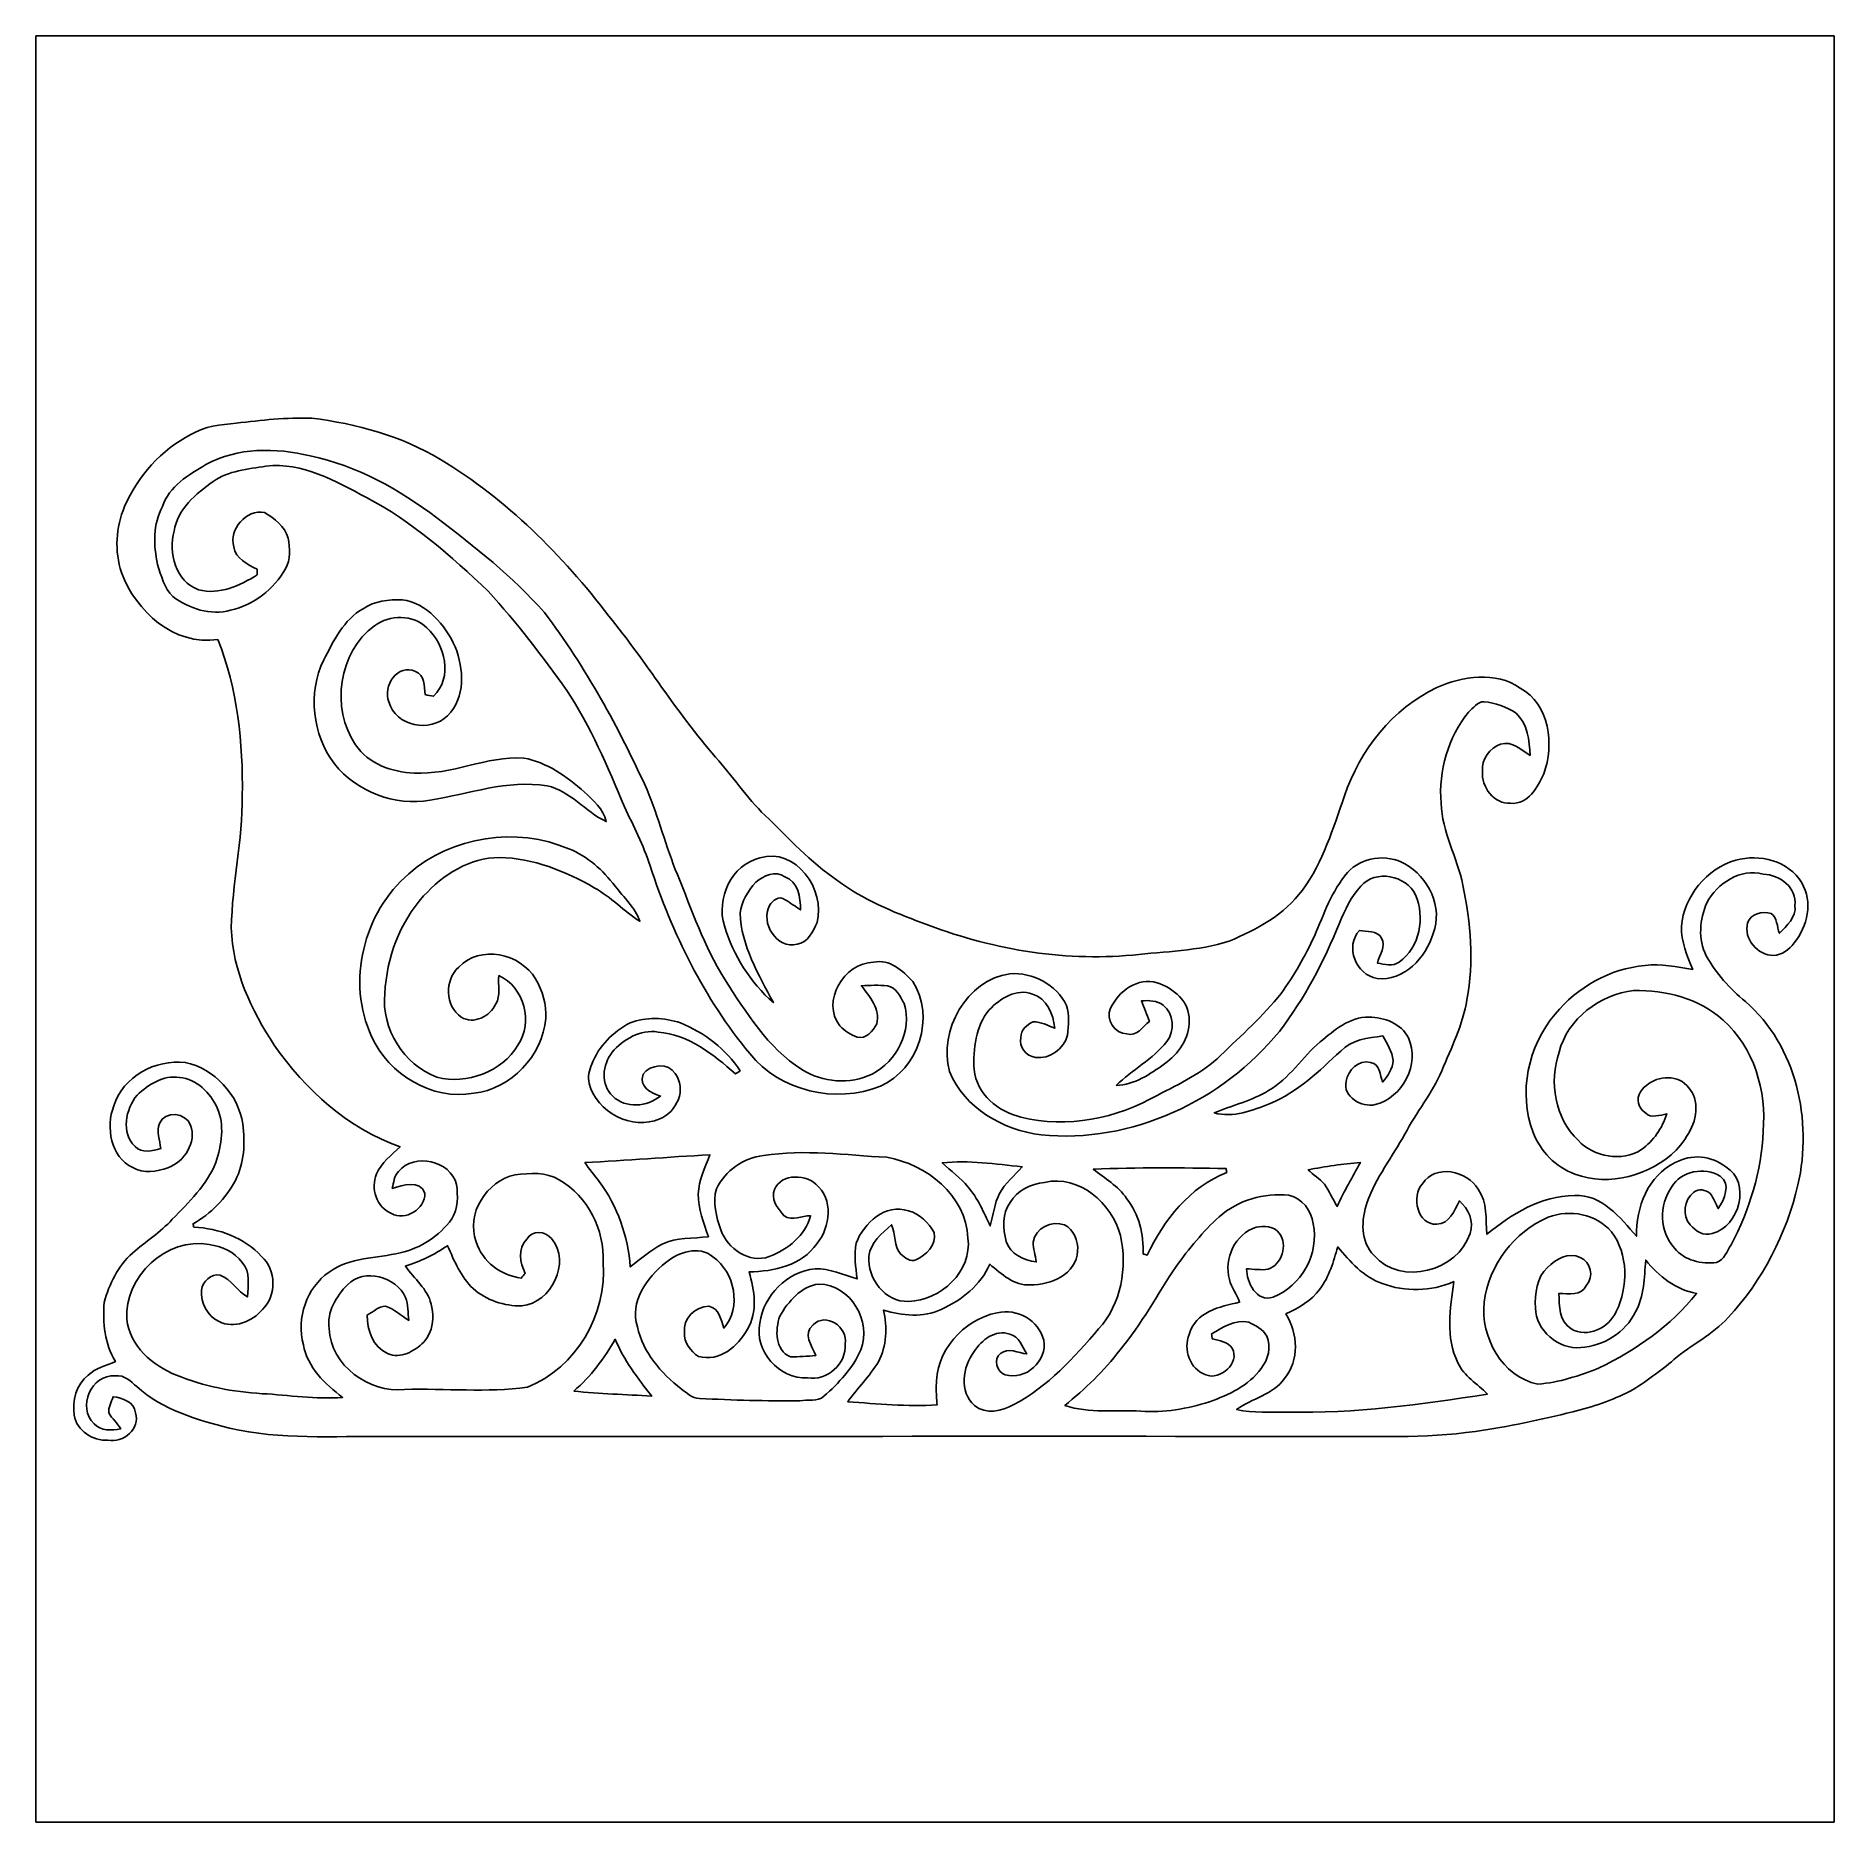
# Model space of a CAD drawing. Header units: centimetres. Extents: x -16.8 to 16.8, y -16.7 to 16.7.
import ezdxf

# ---------------------------------------------------------------- set-up
doc = ezdxf.new("R2010")
doc.units = ezdxf.units.CM
doc.header["$MEASUREMENT"] = 0
doc.layers.add('Layer 1', color=7, linetype='Continuous')

msp = doc.modelspace()

# ---------------------------------------------------------------- linework, layer by layer
at = {"layer": 'Layer 1', "color": 7}
for points, knots in [([(-16.77458, 16.66875), (-16.77458, 16.66875), (16.77458, 16.66875), (16.77458, 16.66875), (16.77458, 16.66875), (16.77458, 16.66875), (16.77458, -16.66875), (16.77458, -16.66875), (16.77458, -16.66875), (16.77458, -16.66875), (-16.77458, -16.66875), (-16.77458, -16.66875), (-16.77458, -16.66875), (-16.77458, -16.66875), (-16.77458, 16.66875), (-16.77458, 16.66875), (-16.77458, 16.66875), (-16.77458, 16.66875), (-16.77458, 16.66875), (-16.77458, 16.66875)], [0, 0, 0, 0, 0.16666667, 0.16666667, 0.16666667, 0.16666667, 0.33333333, 0.33333333, 0.33333333, 0.33333333, 0.5, 0.5, 0.5, 0.5, 0.66666667, 0.66666667, 0.66666667, 0.66666667, 1, 1, 1, 1]), ([(-13.03726, 9.44351), (-13.32477, 9.40576), (-13.63239, 9.392), (-13.88286, 9.22761), (-13.88286, 9.22761), (-14.44025, 8.9468), (-14.87064, 8.45326), (-15.12147, 7.88635), (-15.12147, 7.88635), (-15.28516, 7.4997), (-15.31091, 7.05238), (-15.18073, 6.65233), (-15.18073, 6.65233), (-14.9098, 5.93055), (-14.19754, 5.27897), (-13.38157, 5.40314), (-13.38157, 5.40314), (-13.01044, 4.48169), (-12.91096, 3.47274), (-12.92437, 2.48708), (-12.92437, 2.48708), (-12.91661, 1.65911), (-13.11451, 0.84596), (-13.13004, 0.01905), (-13.13004, 0.01905), (-13.10816, -0.77646), (-12.75398, -1.51377), (-12.32817, -2.16888), (-12.32817, -2.16888), (-11.74679, -3.00214), (-10.9534, -3.72533), (-9.98185, -4.06365), (-9.98185, -4.06365), (-10.13848, -4.2231), (-10.33039, -4.36139), (-10.42141, -4.572), (-10.42141, -4.572), (-10.53324, -4.83976), (-10.41929, -5.19289), (-10.14236, -5.30966), (-10.14236, -5.30966), (-9.8866, -5.45818), (-9.50383, -5.22499), (-9.51794, -4.93219), (-9.51794, -4.93219), (-9.61531, -4.67607), (-9.93034, -4.78437), (-10.12825, -4.84329), (-10.12825, -4.84329), (-10.09438, -4.73498), (-10.09615, -4.60798), (-10.00866, -4.52543), (-10.00866, -4.52543), (-9.71656, -4.16842), (-9.04028, -4.32223), (-8.9281, -4.76709), (-8.9281, -4.76709), (-8.89882, -4.97911), (-8.89917, -5.22182), (-9.01665, -5.4102), (-9.01665, -5.4102), (-9.24348, -5.72876), (-9.59309, -5.96053), (-9.97656, -6.04167), (-9.97656, -6.04167), (-10.41964, -6.15244), (-10.92024, -6.12105), (-11.30476, -6.40539), (-11.30476, -6.40539), (-11.72986, -6.69431), (-11.9186, -7.26722), (-11.78454, -7.75864), (-11.78454, -7.75864), (-11.71328, -8.18374), (-11.37814, -8.4896), (-11.05429, -8.74183), (-11.05429, -8.74183), (-11.55559, -8.78522), (-12.05336, -8.69879), (-12.55254, -8.67339), (-12.55254, -8.67339), (-13.09829, -8.64023), (-13.64403, -8.53793), (-14.15133, -8.32944), (-14.15133, -8.32944), (-14.59548, -8.1534), (-15.02939, -7.78475), (-15.08019, -7.28451), (-15.08019, -7.28451), (-15.12711, -6.48758), (-14.33901, -5.74287), (-13.54279, -5.88892), (-13.54279, -5.88892), (-13.30995, -5.92279), (-13.06407, -6.02439), (-12.9286, -6.22618), (-12.9286, -6.22618), (-12.76526, -6.39798), (-12.81783, -6.65656), (-12.82806, -6.86788), (-12.82806, -6.86788), (-13.02279, -6.7624), (-13.1251, -6.53662), (-13.34029, -6.46395), (-13.34029, -6.46395), (-13.51068, -6.42373), (-13.66767, -6.57825), (-13.68601, -6.74229), (-13.68601, -6.74229), (-13.7093, -6.97724), (-13.57454, -7.22595), (-13.35723, -7.32508), (-13.35723, -7.32508), (-13.08382, -7.47042), (-12.73351, -7.3279), (-12.54936, -7.10036), (-12.54936, -7.10036), (-12.27702, -6.84459), (-12.28972, -6.35706), (-12.56665, -6.11082), (-12.56665, -6.11082), (-12.88521, -5.75627), (-13.36216, -5.59012), (-13.82889, -5.56436), (-13.82889, -5.56436), (-13.83277, -5.54884), (-13.84018, -5.51744), (-13.84406, -5.50157), (-13.84406, -5.50157), (-13.50786, -5.31848), (-13.23481, -5.02991), (-13.05419, -4.69406), (-13.05419, -4.69406), (-12.88803, -4.37162), (-12.86757, -3.99274), (-12.91555, -3.6389), (-12.91555, -3.6389), (-12.9988, -3.08892), (-13.44436, -2.60773), (-13.9894, -2.48991), (-13.9894, -2.48991), (-14.54291, -2.42817), (-15.15251, -2.75519), (-15.32431, -3.30306), (-15.32431, -3.30306), (-15.47142, -3.69888), (-15.38323, -4.25415), (-14.96766, -4.45347), (-14.96766, -4.45347), (-14.76975, -4.57341), (-14.51716, -4.53178), (-14.31149, -4.45594), (-14.31149, -4.45594), (-14.00739, -4.35116), (-13.76892, -3.97475), (-13.89168, -3.66183), (-13.89168, -3.66183), (-13.96965, -3.42265), (-14.37146, -3.38808), (-14.47024, -3.62726), (-14.47024, -3.62726), (-14.52915, -3.77719), (-14.46389, -3.94476), (-14.44625, -4.09822), (-14.44625, -4.09822), (-14.59936, -4.14161), (-14.80256, -4.18924), (-14.92568, -4.06012), (-14.92568, -4.06012), (-15.19379, -3.80294), (-15.09924, -3.36444), (-14.88899, -3.10127), (-14.88899, -3.10127), (-14.67591, -2.90971), (-14.40251, -2.71815), (-14.097, -2.77248), (-14.097, -2.77248), (-13.7728, -2.79929), (-13.52515, -3.05823), (-13.39109, -3.33657), (-13.39109, -3.33657), (-13.24892, -3.65866), (-13.31419, -4.03472), (-13.41826, -4.35857), (-13.41826, -4.35857), (-13.58794, -4.77767), (-13.92202, -5.0994), (-14.2307, -5.41902), (-14.2307, -5.41902), (-14.45366, -5.65856), (-14.72918, -5.83777), (-14.97542, -6.05084), (-14.97542, -6.05084), (-15.24071, -6.2925), (-15.41286, -6.6234), (-15.49964, -6.96912), (-15.49964, -6.96912), (-15.53563, -7.3466), (-15.48941, -7.74382), (-15.29327, -8.07473), (-15.29327, -8.07473), (-15.46613, -8.15128), (-15.66016, -8.19256), (-15.80021, -8.32873), (-15.80021, -8.32873), (-16.02352, -8.49736), (-16.09831, -8.80957), (-16.06233, -9.07662), (-16.06233, -9.07662), (-16.01153, -9.36484), (-15.71519, -9.55675), (-15.43262, -9.54229), (-15.43262, -9.54229), (-15.15145, -9.59414), (-14.8149, -9.33309), (-14.91862, -9.02794), (-14.91862, -9.02794), (-14.93696, -8.82826), (-15.16486, -8.7503), (-15.33419, -8.7309), (-15.33419, -8.7309), (-15.36594, -8.82791), (-15.43226, -8.92704), (-15.41498, -9.03252), (-15.41498, -9.03252), (-15.35324, -9.14047), (-15.25552, -9.22267), (-15.19238, -9.32991), (-15.19238, -9.32991), (-15.361, -9.36166), (-15.5635, -9.37542), (-15.6905, -9.23466), (-15.6905, -9.23466), (-16.01505, -8.93727), (-15.73883, -8.29769), (-15.29327, -8.34319), (-15.29327, -8.34319), (-15.12147, -8.31356), (-15.01034, -8.44867), (-14.89181, -8.54146), (-14.89181, -8.54146), (-14.41133, -8.97361), (-13.77703, -9.16376), (-13.16355, -9.31474), (-13.16355, -9.31474), (-12.20788, -9.53982), (-11.22045, -9.46044), (-10.24819, -9.47208), (-10.24819, -9.47208), (-4.42701, -9.47349), (1.39347, -9.46397), (7.21431, -9.47208), (7.21431, -9.47208), (8.17033, -9.46432), (9.13306, -9.51336), (10.08309, -9.37683), (10.08309, -9.37683), (10.69552, -9.28864), (11.30194, -9.16164), (11.90202, -9.011), (11.90202, -9.011), (12.27032, -8.92351), (12.63086, -8.79792), (12.96987, -8.62859), (12.96987, -8.62859), (13.25704, -8.45326), (13.53114, -8.25535), (13.78761, -8.03698), (13.78761, -8.03698), (14.11217, -7.75794), (14.51081, -7.57167), (14.80114, -7.25205), (14.80114, -7.25205), (15.44179, -6.5599), (15.88594, -5.69277), (16.10148, -4.77591), (16.10148, -4.77591), (16.37559, -3.57399), (16.07785, -2.18193), (15.12111, -1.35396), (15.12111, -1.35396), (14.82654, -1.11725), (14.57572, -0.82726), (14.38804, -0.49918), (14.38804, -0.49918), (14.23247, -0.19438), (14.26951, 0.18133), (14.39898, 0.48824), (14.39898, 0.48824), (14.60112, 0.85055), (15.02198, 1.14088), (15.45414, 1.02553), (15.45414, 1.02553), (15.76282, 1.01106), (16.08667, 0.77047), (16.0461, 0.43674), (16.0461, 0.43674), (16.07009, 0.21272), (15.89476, 0.0635), (15.75541, -0.08079), (15.75541, -0.08079), (15.70955, 0.04516), (15.7159, 0.20567), (15.60089, 0.29175), (15.60089, 0.29175), (15.43791, 0.33373), (15.21601, 0.29422), (15.16204, 0.11254), (15.16204, 0.11254), (15.08301, -0.18909), (15.34936, -0.48789), (15.64569, -0.49601), (15.64569, -0.49601), (15.80162, -0.48472), (15.93921, -0.38418), (16.02846, -0.26), (16.02846, -0.26), (16.28422, 0.04551), (16.38053, 0.50553), (16.17204, 0.86184), (16.17204, 0.86184), (15.92756, 1.27247), (15.38182, 1.41111), (14.9412, 1.28341), (14.9412, 1.28341), (14.39122, 1.13348), (13.98094, 0.61031), (13.92555, 0.04939), (13.92555, 0.04939), (13.91744, -0.2353), (14.03773, -0.49601), (14.13757, -0.7553), (14.13757, -0.7553), (13.84371, -0.71332), (13.54596, -0.63641), (13.24822, -0.68333), (13.24822, -0.68333), (12.59487, -0.73484), (11.98351, -1.0862), (11.57111, -1.58891), (11.57111, -1.58891), (11.06311, -2.18546), (10.87967, -3.05682), (11.15801, -3.79695), (11.15801, -3.79695), (11.29982, -4.14831), (11.57605, -4.44571), (11.93765, -4.57376), (11.93765, -4.57376), (12.58499, -4.81612), (13.34311, -4.60022), (13.83065, -4.12856), (13.83065, -4.12856), (14.04832, -3.8795), (14.26139, -3.556), (14.18237, -3.20746), (14.18237, -3.20746), (14.1672, -3.05611), (14.05467, -2.9397), (13.94248, -2.84868), (13.94248, -2.84868), (13.68496, -2.69487), (13.32371, -2.79541), (13.16355, -3.03953), (13.16355, -3.03953), (13.07606, -3.17077), (13.12651, -3.3461), (13.25386, -3.43359), (13.25386, -3.43359), (13.36675, -3.54118), (13.52338, -3.46922), (13.65497, -3.45299), (13.65497, -3.45299), (13.5696, -3.7151), (13.40732, -3.95464), (13.18366, -4.11798), (13.18366, -4.11798), (12.81359, -4.35257), (12.29501, -4.25768), (12.00115, -3.94441), (12.00115, -3.94441), (11.56829, -3.53095), (11.45328, -2.85468), (11.64414, -2.2987), (11.64414, -2.2987), (11.80712, -1.67146), (12.40578, -1.22238), (13.03584, -1.149), (13.03584, -1.149), (13.63169, -1.13418), (14.25222, -1.29575), (14.70484, -1.69863), (14.70484, -1.69863), (15.27951, -2.21121), (15.51975, -3.0226), (15.45131, -3.77613), (15.45131, -3.77613), (15.4245, -4.51803), (15.19661, -5.24087), (14.85477, -5.89562), (14.85477, -5.89562), (14.77433, -6.00781), (14.72847, -6.17749), (14.58454, -6.22476), (14.58454, -6.22476), (14.30337, -6.25651), (13.98023, -6.18984), (13.79643, -5.95806), (13.79643, -5.95806), (13.50998, -5.64797), (13.51245, -5.15549), (13.74246, -4.81647), (13.74246, -4.81647), (13.91991, -4.51556), (14.36194, -4.43512), (14.65086, -4.61081), (14.65086, -4.61081), (14.85547, -4.76532), (14.72847, -5.04437), (14.61347, -5.21829), (14.61347, -5.21829), (14.56478, -5.1241), (14.5288, -5.02109), (14.46212, -4.93783), (14.46212, -4.93783), (14.38099, -4.86198), (14.24728, -4.84329), (14.15627, -4.91314), (14.15627, -4.91314), (13.976, -5.04931), (13.93119, -5.35411), (14.09206, -5.52203), (14.09206, -5.52203), (14.19154, -5.63739), (14.33971, -5.73828), (14.50269, -5.68325), (14.50269, -5.68325), (15.00893, -5.55766), (15.23647, -4.72934), (14.75317, -4.44006), (14.75317, -4.44006), (14.48894, -4.23016), (14.10723, -4.19276), (13.81337, -4.36104), (13.81337, -4.36104), (13.30537, -4.60057), (13.07571, -5.19924), (13.0877, -5.73476), (13.0877, -5.73476), (12.78784, -5.38727), (12.43965, -4.9463), (11.92989, -4.97487), (11.92989, -4.97487), (11.30582, -4.98263), (10.76219, -5.31283), (10.29723, -5.69807), (10.29723, -5.69807), (10.27077, -5.41514), (10.31346, -5.10258), (10.13495, -4.85881), (10.13495, -4.85881), (9.93352, -4.51203), (9.33027, -4.37762), (9.09496, -4.75474), (9.09496, -4.75474), (8.88294, -4.99533), (8.99689, -5.52203), (9.36272, -5.51145), (9.36272, -5.51145), (9.60543, -5.50545), (9.68622, -5.25392), (9.78359, -5.07682), (9.78359, -5.07682), (9.9568, -5.22499), (10.06193, -5.44795), (9.98467, -5.68149), (9.98467, -5.68149), (9.75642, -6.38845), (8.69632, -6.67173), (8.19221, -6.09529), (8.19221, -6.09529), (7.9315, -5.83353), (7.95373, -5.42678), (8.06097, -5.10011), (8.06097, -5.10011), (8.22889, -4.64185), (8.53087, -4.25203), (8.76653, -3.82834), (8.76653, -3.82834), (8.97714, -3.42406), (9.27417, -3.06952), (9.4548, -2.64936), (9.4548, -2.64936), (9.63295, -2.21439), (9.85026, -1.78788), (9.92505, -1.31904), (9.92505, -1.31904), (10.06263, -0.61172), (9.99384, 0.11748), (9.85026, 0.81809), (9.85026, 0.81809), (9.74231, 1.33597), (9.4615, 1.81046), (9.44245, 2.34703), (9.44245, 2.34703), (9.39377, 2.95134), (9.57262, 3.57752), (9.9568, 4.04883), (9.9568, 4.04883), (10.04006, 4.12221), (10.11978, 4.24427), (10.24326, 4.24251), (10.24326, 4.24251), (10.45492, 4.21781), (10.66271, 4.14831), (10.84051, 4.02978), (10.84051, 4.02978), (11.05888, 3.82834), (11.09169, 3.51896), (11.10368, 3.23956), (11.10368, 3.23956), (10.93329, 3.33834), (10.77348, 3.51543), (10.55441, 3.45158), (10.55441, 3.45158), (10.35332, 3.37855), (10.18893, 3.16794), (10.21539, 2.94605), (10.21539, 2.94605), (10.18928, 2.65148), (10.42917, 2.32763), (10.74067, 2.34562), (10.74067, 2.34562), (11.06699, 2.32375), (11.2455, 2.64266), (11.35839, 2.89701), (11.35839, 2.89701), (11.55735, 3.44346), (11.47092, 4.19029), (10.91882, 4.49756), (10.91882, 4.49756), (10.4581, 4.81647), (9.84356, 4.72193), (9.36307, 4.50497), (9.36307, 4.50497), (8.53334, 4.11551), (7.93397, 3.34222), (7.63976, 2.48638), (7.63976, 2.48638), (7.42879, 1.88066), (7.24182, 1.2506), (6.85553, 0.72778), (6.85553, 0.72778), (6.52321, 0.26282), (5.99863, -0.00564), (5.48852, -0.22931), (5.48852, -0.22931), (4.90537, -0.40922), (4.29048, -0.42051), (3.68829, -0.48542), (3.68829, -0.48542), (2.35303, -0.61031), (1.00542, -0.36689), (-0.23989, 0.1143), (-0.23989, 0.1143), (-0.79022, 0.32138), (-1.34091, 0.54681), (-1.81504, 0.90205), (-1.81504, 0.90205), (-2.32269, 1.24248), (-2.73262, 1.70039), (-3.17147, 2.12019), (-3.17147, 2.12019), (-3.51296, 2.45357), (-3.77613, 2.85362), (-4.09363, 3.20781), (-4.09363, 3.20781), (-4.82247, 4.03507), (-5.38692, 4.98722), (-6.0833, 5.83988), (-6.0833, 5.83988), (-6.95678, 6.98147), (-7.99006, 8.01864), (-9.22796, 8.76265), (-9.22796, 8.76265), (-9.95398, 9.20362), (-10.79077, 9.43116), (-11.62897, 9.53417), (-11.62897, 9.53417), (-12.10028, 9.55287), (-12.56947, 9.4929), (-13.03726, 9.44351)], [0, 0, 0, 0, 0.00671141, 0.00671141, 0.00671141, 0.00671141, 0.01342282, 0.01342282, 0.01342282, 0.01342282, 0.02013423, 0.02013423, 0.02013423, 0.02013423, 0.02684564, 0.02684564, 0.02684564, 0.02684564, 0.03355705, 0.03355705, 0.03355705, 0.03355705, 0.04026846, 0.04026846, 0.04026846, 0.04026846, 0.04697987, 0.04697987, 0.04697987, 0.04697987, 0.05369128, 0.05369128, 0.05369128, 0.05369128, 0.06040268, 0.06040268, 0.06040268, 0.06040268, 0.06711409, 0.06711409, 0.06711409, 0.06711409, 0.0738255, 0.0738255, 0.0738255, 0.0738255, 0.08053691, 0.08053691, 0.08053691, 0.08053691, 0.08724832, 0.08724832, 0.08724832, 0.08724832, 0.09395973, 0.09395973, 0.09395973, 0.09395973, 0.10067114, 0.10067114, 0.10067114, 0.10067114, 0.10738255, 0.10738255, 0.10738255, 0.10738255, 0.11409396, 0.11409396, 0.11409396, 0.11409396, 0.12080537, 0.12080537, 0.12080537, 0.12080537, 0.12751678, 0.12751678, 0.12751678, 0.12751678, 0.13422819, 0.13422819, 0.13422819, 0.13422819, 0.1409396, 0.1409396, 0.1409396, 0.1409396, 0.14765101, 0.14765101, 0.14765101, 0.14765101, 0.15436242, 0.15436242, 0.15436242, 0.15436242, 0.16107383, 0.16107383, 0.16107383, 0.16107383, 0.16778523, 0.16778523, 0.16778523, 0.16778523, 0.17449664, 0.17449664, 0.17449664, 0.17449664, 0.18120805, 0.18120805, 0.18120805, 0.18120805, 0.18791946, 0.18791946, 0.18791946, 0.18791946, 0.19463087, 0.19463087, 0.19463087, 0.19463087, 0.20134228, 0.20134228, 0.20134228, 0.20134228, 0.20805369, 0.20805369, 0.20805369, 0.20805369, 0.2147651, 0.2147651, 0.2147651, 0.2147651, 0.22147651, 0.22147651, 0.22147651, 0.22147651, 0.22818792, 0.22818792, 0.22818792, 0.22818792, 0.23489933, 0.23489933, 0.23489933, 0.23489933, 0.24161074, 0.24161074, 0.24161074, 0.24161074, 0.24832215, 0.24832215, 0.24832215, 0.24832215, 0.25503356, 0.25503356, 0.25503356, 0.25503356, 0.26174497, 0.26174497, 0.26174497, 0.26174497, 0.26845638, 0.26845638, 0.26845638, 0.26845638, 0.27516779, 0.27516779, 0.27516779, 0.27516779, 0.28187919, 0.28187919, 0.28187919, 0.28187919, 0.2885906, 0.2885906, 0.2885906, 0.2885906, 0.29530201, 0.29530201, 0.29530201, 0.29530201, 0.30201342, 0.30201342, 0.30201342, 0.30201342, 0.30872483, 0.30872483, 0.30872483, 0.30872483, 0.31543624, 0.31543624, 0.31543624, 0.31543624, 0.32214765, 0.32214765, 0.32214765, 0.32214765, 0.32885906, 0.32885906, 0.32885906, 0.32885906, 0.33557047, 0.33557047, 0.33557047, 0.33557047, 0.34228188, 0.34228188, 0.34228188, 0.34228188, 0.34899329, 0.34899329, 0.34899329, 0.34899329, 0.3557047, 0.3557047, 0.3557047, 0.3557047, 0.36241611, 0.36241611, 0.36241611, 0.36241611, 0.36912752, 0.36912752, 0.36912752, 0.36912752, 0.37583893, 0.37583893, 0.37583893, 0.37583893, 0.38255034, 0.38255034, 0.38255034, 0.38255034, 0.38926174, 0.38926174, 0.38926174, 0.38926174, 0.39597315, 0.39597315, 0.39597315, 0.39597315, 0.40268456, 0.40268456, 0.40268456, 0.40268456, 0.40939597, 0.40939597, 0.40939597, 0.40939597, 0.41610738, 0.41610738, 0.41610738, 0.41610738, 0.42281879, 0.42281879, 0.42281879, 0.42281879, 0.4295302, 0.4295302, 0.4295302, 0.4295302, 0.43624161, 0.43624161, 0.43624161, 0.43624161, 0.44295302, 0.44295302, 0.44295302, 0.44295302, 0.44966443, 0.44966443, 0.44966443, 0.44966443, 0.45637584, 0.45637584, 0.45637584, 0.45637584, 0.46308725, 0.46308725, 0.46308725, 0.46308725, 0.46979866, 0.46979866, 0.46979866, 0.46979866, 0.47651007, 0.47651007, 0.47651007, 0.47651007, 0.48322148, 0.48322148, 0.48322148, 0.48322148, 0.48993289, 0.48993289, 0.48993289, 0.48993289, 0.4966443, 0.4966443, 0.4966443, 0.4966443, 0.5033557, 0.5033557, 0.5033557, 0.5033557, 0.51006711, 0.51006711, 0.51006711, 0.51006711, 0.51677852, 0.51677852, 0.51677852, 0.51677852, 0.52348993, 0.52348993, 0.52348993, 0.52348993, 0.53020134, 0.53020134, 0.53020134, 0.53020134, 0.53691275, 0.53691275, 0.53691275, 0.53691275, 0.54362416, 0.54362416, 0.54362416, 0.54362416, 0.55033557, 0.55033557, 0.55033557, 0.55033557, 0.55704698, 0.55704698, 0.55704698, 0.55704698, 0.56375839, 0.56375839, 0.56375839, 0.56375839, 0.5704698, 0.5704698, 0.5704698, 0.5704698, 0.57718121, 0.57718121, 0.57718121, 0.57718121, 0.58389262, 0.58389262, 0.58389262, 0.58389262, 0.59060403, 0.59060403, 0.59060403, 0.59060403, 0.59731544, 0.59731544, 0.59731544, 0.59731544, 0.60402685, 0.60402685, 0.60402685, 0.60402685, 0.61073826, 0.61073826, 0.61073826, 0.61073826, 0.61744966, 0.61744966, 0.61744966, 0.61744966, 0.62416107, 0.62416107, 0.62416107, 0.62416107, 0.63087248, 0.63087248, 0.63087248, 0.63087248, 0.63758389, 0.63758389, 0.63758389, 0.63758389, 0.6442953, 0.6442953, 0.6442953, 0.6442953, 0.65100671, 0.65100671, 0.65100671, 0.65100671, 0.65771812, 0.65771812, 0.65771812, 0.65771812, 0.66442953, 0.66442953, 0.66442953, 0.66442953, 0.67114094, 0.67114094, 0.67114094, 0.67114094, 0.67785235, 0.67785235, 0.67785235, 0.67785235, 0.68456376, 0.68456376, 0.68456376, 0.68456376, 0.69127517, 0.69127517, 0.69127517, 0.69127517, 0.69798658, 0.69798658, 0.69798658, 0.69798658, 0.70469799, 0.70469799, 0.70469799, 0.70469799, 0.7114094, 0.7114094, 0.7114094, 0.7114094, 0.71812081, 0.71812081, 0.71812081, 0.71812081, 0.72483221, 0.72483221, 0.72483221, 0.72483221, 0.73154362, 0.73154362, 0.73154362, 0.73154362, 0.73825503, 0.73825503, 0.73825503, 0.73825503, 0.74496644, 0.74496644, 0.74496644, 0.74496644, 0.75167785, 0.75167785, 0.75167785, 0.75167785, 0.75838926, 0.75838926, 0.75838926, 0.75838926, 0.76510067, 0.76510067, 0.76510067, 0.76510067, 0.77181208, 0.77181208, 0.77181208, 0.77181208, 0.77852349, 0.77852349, 0.77852349, 0.77852349, 0.7852349, 0.7852349, 0.7852349, 0.7852349, 0.79194631, 0.79194631, 0.79194631, 0.79194631, 0.79865772, 0.79865772, 0.79865772, 0.79865772, 0.80536913, 0.80536913, 0.80536913, 0.80536913, 0.81208054, 0.81208054, 0.81208054, 0.81208054, 0.81879195, 0.81879195, 0.81879195, 0.81879195, 0.82550336, 0.82550336, 0.82550336, 0.82550336, 0.83221477, 0.83221477, 0.83221477, 0.83221477, 0.83892617, 0.83892617, 0.83892617, 0.83892617, 0.84563758, 0.84563758, 0.84563758, 0.84563758, 0.85234899, 0.85234899, 0.85234899, 0.85234899, 0.8590604, 0.8590604, 0.8590604, 0.8590604, 0.86577181, 0.86577181, 0.86577181, 0.86577181, 0.87248322, 0.87248322, 0.87248322, 0.87248322, 0.87919463, 0.87919463, 0.87919463, 0.87919463, 0.88590604, 0.88590604, 0.88590604, 0.88590604, 0.89261745, 0.89261745, 0.89261745, 0.89261745, 0.89932886, 0.89932886, 0.89932886, 0.89932886, 0.90604027, 0.90604027, 0.90604027, 0.90604027, 0.91275168, 0.91275168, 0.91275168, 0.91275168, 0.91946309, 0.91946309, 0.91946309, 0.91946309, 0.9261745, 0.9261745, 0.9261745, 0.9261745, 0.93288591, 0.93288591, 0.93288591, 0.93288591, 0.93959732, 0.93959732, 0.93959732, 0.93959732, 0.94630872, 0.94630872, 0.94630872, 0.94630872, 0.95302013, 0.95302013, 0.95302013, 0.95302013, 0.95973154, 0.95973154, 0.95973154, 0.95973154, 0.96644295, 0.96644295, 0.96644295, 0.96644295, 0.97315436, 0.97315436, 0.97315436, 0.97315436, 0.97986577, 0.97986577, 0.97986577, 0.97986577, 0.98657718, 0.98657718, 0.98657718, 0.98657718, 1, 1, 1, 1]), ([(-13.60241, 8.6674), (-13.01291, 8.99689), (-12.30066, 8.98207), (-11.66001, 8.8325), (-11.66001, 8.8325), (-10.78865, 8.65187), (-9.99878, 8.20526), (-9.29569, 7.67327), (-9.29569, 7.67327), (-8.58414, 7.13634), (-7.87964, 6.57684), (-7.28804, 5.90691), (-7.28804, 5.90691), (-6.51404, 4.8895), (-5.90162, 3.75885), (-5.37281, 2.59786), (-5.37281, 2.59786), (-5.15549, 2.08104), (-5.01968, 1.53423), (-4.80695, 1.01529), (-4.80695, 1.01529), (-4.53425, 0.35842), (-4.31236, -0.32738), (-3.92783, -0.93098), (-3.92783, -0.93098), (-3.52672, -1.55152), (-3.12632, -2.22179), (-2.48214, -2.62043), (-2.48214, -2.62043), (-2.09973, -2.86914), (-1.58538, -2.90442), (-1.17334, -2.70933), (-1.17334, -2.70933), (-0.71261, -2.46309), (-0.41487, -1.90923), (-0.57679, -1.38889), (-0.57679, -1.38889), (-0.64841, -1.26224), (-0.72425, -1.08832), (-0.88618, -1.06327), (-0.88618, -1.06327), (-1.0481, -1.04387), (-1.21073, -1.05057), (-1.37231, -1.05939), (-1.37231, -1.05939), (-1.21814, -1.26224), (-1.01741, -1.4919), (-1.08656, -1.77059), (-1.08656, -1.77059), (-1.15358, -1.90041), (-1.28729, -2.0641), (-1.45274, -2.01859), (-1.45274, -2.01859), (-1.57374, -1.97661), (-1.68663, -1.90147), (-1.77412, -1.80975), (-1.77412, -1.80975), (-2.13325, -1.35361), (-1.69439, -0.62548), (-1.14512, -0.61948), (-1.14512, -0.61948), (-0.85019, -0.55739), (-0.5969, -0.77646), (-0.41451, -0.97896), (-0.41451, -0.97896), (0.00635, -1.63901), (-0.29845, -2.62255), (-1.01847, -2.93123), (-1.01847, -2.93123), (-1.84362, -3.26884), (-2.8956, -3.03071), (-3.45616, -2.32622), (-3.45616, -2.32622), (-4.30918, -1.30069), (-4.90044, -0.08255), (-5.31636, 1.17863), (-5.31636, 1.17863), (-5.4416, 1.56034), (-5.62187, 1.91946), (-5.79473, 2.28141), (-5.79473, 2.28141), (-6.10941, 3.02507), (-6.4195, 3.78001), (-6.87246, 4.45276), (-6.87246, 4.45276), (-7.32543, 5.09623), (-7.80803, 5.72064), (-8.33438, 6.30555), (-8.33438, 6.30555), (-9.03041, 6.96277), (-9.75466, 7.60589), (-10.60732, 8.05568), (-10.60732, 8.05568), (-11.18729, 8.35484), (-11.80465, 8.72278), (-12.4841, 8.63776), (-12.4841, 8.63776), (-12.8203, 8.58273), (-13.17978, 8.55557), (-13.46729, 8.35237), (-13.46729, 8.35237), (-13.78656, 8.12588), (-14.13157, 7.83625), (-14.19825, 7.42668), (-14.19825, 7.42668), (-14.30973, 7.02134), (-14.1672, 6.49005), (-13.74105, 6.33166), (-13.74105, 6.33166), (-13.35687, 6.22794), (-12.96458, 6.40997), (-12.64497, 6.61106), (-12.64497, 6.61106), (-12.64567, 6.63681), (-12.64708, 6.68796), (-12.64779, 6.71371), (-12.64779, 6.71371), (-12.82665, 6.80544), (-13.04819, 6.91268), (-13.08453, 7.1314), (-13.08453, 7.1314), (-13.17766, 7.46231), (-12.85205, 7.83449), (-12.51162, 7.77663), (-12.51162, 7.77663), (-12.32676, 7.66692), (-12.13309, 7.51276), (-12.06959, 7.29756), (-12.06959, 7.29756), (-12.04031, 7.10918), (-12.01843, 6.89681), (-12.11933, 6.7243), (-12.11933, 6.7243), (-12.33558, 6.34436), (-12.71094, 6.04308), (-13.14309, 5.95207), (-13.14309, 5.95207), (-13.51703, 5.84482), (-13.91955, 5.98029), (-14.22153, 6.20536), (-14.22153, 6.20536), (-14.38028, 6.36587), (-14.43955, 6.59447), (-14.50552, 6.80297), (-14.50552, 6.80297), (-14.58278, 7.16209), (-14.59265, 7.55509), (-14.41309, 7.88529), (-14.41309, 7.88529), (-14.29138, 8.26382), (-13.92449, 8.47866), (-13.60241, 8.6674)], [0, 0, 0, 0, 0.02564103, 0.02564103, 0.02564103, 0.02564103, 0.05128205, 0.05128205, 0.05128205, 0.05128205, 0.07692308, 0.07692308, 0.07692308, 0.07692308, 0.1025641, 0.1025641, 0.1025641, 0.1025641, 0.12820513, 0.12820513, 0.12820513, 0.12820513, 0.15384615, 0.15384615, 0.15384615, 0.15384615, 0.17948718, 0.17948718, 0.17948718, 0.17948718, 0.20512821, 0.20512821, 0.20512821, 0.20512821, 0.23076923, 0.23076923, 0.23076923, 0.23076923, 0.25641026, 0.25641026, 0.25641026, 0.25641026, 0.28205128, 0.28205128, 0.28205128, 0.28205128, 0.30769231, 0.30769231, 0.30769231, 0.30769231, 0.33333333, 0.33333333, 0.33333333, 0.33333333, 0.35897436, 0.35897436, 0.35897436, 0.35897436, 0.38461538, 0.38461538, 0.38461538, 0.38461538, 0.41025641, 0.41025641, 0.41025641, 0.41025641, 0.43589744, 0.43589744, 0.43589744, 0.43589744, 0.46153846, 0.46153846, 0.46153846, 0.46153846, 0.48717949, 0.48717949, 0.48717949, 0.48717949, 0.51282051, 0.51282051, 0.51282051, 0.51282051, 0.53846154, 0.53846154, 0.53846154, 0.53846154, 0.56410256, 0.56410256, 0.56410256, 0.56410256, 0.58974359, 0.58974359, 0.58974359, 0.58974359, 0.61538462, 0.61538462, 0.61538462, 0.61538462, 0.64102564, 0.64102564, 0.64102564, 0.64102564, 0.66666667, 0.66666667, 0.66666667, 0.66666667, 0.69230769, 0.69230769, 0.69230769, 0.69230769, 0.71794872, 0.71794872, 0.71794872, 0.71794872, 0.74358974, 0.74358974, 0.74358974, 0.74358974, 0.76923077, 0.76923077, 0.76923077, 0.76923077, 0.79487179, 0.79487179, 0.79487179, 0.79487179, 0.82051282, 0.82051282, 0.82051282, 0.82051282, 0.84615385, 0.84615385, 0.84615385, 0.84615385, 0.87179487, 0.87179487, 0.87179487, 0.87179487, 0.8974359, 0.8974359, 0.8974359, 0.8974359, 0.92307692, 0.92307692, 0.92307692, 0.92307692, 0.94871795, 0.94871795, 0.94871795, 0.94871795, 1, 1, 1, 1]), ([(-10.67012, 5.97782), (-10.45774, 6.12281), (-10.19175, 6.15421), (-9.94128, 6.14504), (-9.94128, 6.14504), (-9.47103, 6.08577), (-9.14259, 5.6709), (-8.95244, 5.26838), (-8.95244, 5.26838), (-8.79193, 4.85387), (-8.75489, 4.31624), (-9.09567, 3.9811), (-9.09567, 3.9811), (-9.41423, 3.65936), (-10.06898, 3.78354), (-10.18822, 4.24039), (-10.18822, 4.24039), (-10.31875, 4.5279), (-10.01324, 4.96711), (-9.69398, 4.80624), (-9.69398, 4.80624), (-9.51583, 4.74239), (-9.52959, 4.52931), (-9.51089, 4.37444), (-9.51089, 4.37444), (-9.46044, 4.36421), (-9.40999, 4.35469), (-9.35919, 4.34516), (-9.35919, 4.34516), (-8.99054, 4.69089), (-9.13836, 5.31036), (-9.47914, 5.61975), (-9.47914, 5.61975), (-9.73526, 5.87939), (-10.17517, 5.86705), (-10.45845, 5.66067), (-10.45845, 5.66067), (-11.13296, 5.16961), (-11.27866, 4.11903), (-10.81158, 3.44029), (-10.81158, 3.44029), (-10.57593, 3.0801), (-10.13072, 2.92806), (-9.71973, 2.91006), (-9.71973, 2.91006), (-9.02159, 2.86914), (-8.37142, 3.23356), (-7.67362, 3.18982), (-7.67362, 3.18982), (-7.23794, 3.11256), (-6.86964, 2.84304), (-6.54297, 2.5587), (-6.54297, 2.5587), (-6.37893, 2.40101), (-6.18631, 2.23979), (-6.13481, 2.00625), (-6.13481, 2.00625), (-6.52533, 2.18969), (-6.80297, 2.57704), (-7.23829, 2.67229), (-7.23829, 2.67229), (-7.97948, 2.79259), (-8.69456, 2.52024), (-9.41705, 2.40489), (-9.41705, 2.40489), (-10.07816, 2.28494), (-10.78512, 2.56152), (-11.20669, 3.0801), (-11.20669, 3.0801), (-11.61733, 3.62867), (-11.70658, 4.40337), (-11.40495, 5.02179), (-11.40495, 5.02179), (-11.2208, 5.37845), (-11.03454, 5.77144), (-10.67012, 5.97782)], [0, 0, 0, 0, 0.05, 0.05, 0.05, 0.05, 0.1, 0.1, 0.1, 0.1, 0.15, 0.15, 0.15, 0.15, 0.2, 0.2, 0.2, 0.2, 0.25, 0.25, 0.25, 0.25, 0.3, 0.3, 0.3, 0.3, 0.35, 0.35, 0.35, 0.35, 0.4, 0.4, 0.4, 0.4, 0.45, 0.45, 0.45, 0.45, 0.5, 0.5, 0.5, 0.5, 0.55, 0.55, 0.55, 0.55, 0.6, 0.6, 0.6, 0.6, 0.65, 0.65, 0.65, 0.65, 0.7, 0.7, 0.7, 0.7, 0.75, 0.75, 0.75, 0.75, 0.8, 0.8, 0.8, 0.8, 0.85, 0.85, 0.85, 0.85, 0.9, 0.9, 0.9, 0.9, 1, 1, 1, 1]), ([(-9.81675, 1.03223), (-9.01735, 1.73214), (-7.8045, 1.91876), (-6.83119, 1.49543), (-6.83119, 1.49543), (-6.47982, 1.35925), (-6.19795, 1.09502), (-5.97006, 0.80116), (-5.97006, 0.80116), (-5.80566, 0.5902), (-5.59717, 0.40217), (-5.50474, 0.14464), (-5.50474, 0.14464), (-5.80531, 0.3302), (-6.04661, 0.59761), (-6.35635, 0.77082), (-6.35635, 0.77082), (-6.89681, 1.08056), (-7.49618, 1.32256), (-8.12729, 1.33526), (-8.12729, 1.33526), (-8.68186, 1.33138), (-9.17822, 1.01424), (-9.54158, 0.6163), (-9.54158, 0.6163), (-9.99031, 0.11959), (-10.22773, -0.53975), (-10.26654, -1.20297), (-10.26654, -1.20297), (-10.33039, -1.85949), (-9.91376, -2.53683), (-9.29252, -2.76648), (-9.29252, -2.76648), (-8.73619, -2.90724), (-8.08108, -2.66912), (-7.78228, -2.16711), (-7.78228, -2.16711), (-7.49476, -1.74554), (-7.6641, -1.08126), (-8.13611, -0.86995), (-8.13611, -0.86995), (-8.15975, -1.04563), (-8.09801, -1.23966), (-8.19468, -1.39912), (-8.19468, -1.39912), (-8.29839, -1.62772), (-8.60919, -1.79176), (-8.83991, -1.6443), (-8.83991, -1.6443), (-9.144, -1.43722), (-9.15529, -0.94933), (-8.88365, -0.71155), (-8.88365, -0.71155), (-8.4903, -0.28928), (-7.73113, -0.45332), (-7.45596, -0.93098), (-7.45596, -0.93098), (-7.31344, -1.14723), (-7.25346, -1.41393), (-7.26087, -1.67076), (-7.26087, -1.67076), (-7.32473, -2.36608), (-7.90787, -2.98379), (-8.60531, -3.06705), (-8.60531, -3.06705), (-9.38918, -3.20534), (-10.18893, -2.71815), (-10.51172, -2.00731), (-10.51172, -2.00731), (-10.98656, -0.98989), (-10.66341, 0.30939), (-9.81675, 1.03223)], [0, 0, 0, 0, 0.05263158, 0.05263158, 0.05263158, 0.05263158, 0.10526316, 0.10526316, 0.10526316, 0.10526316, 0.15789474, 0.15789474, 0.15789474, 0.15789474, 0.21052632, 0.21052632, 0.21052632, 0.21052632, 0.26315789, 0.26315789, 0.26315789, 0.26315789, 0.31578947, 0.31578947, 0.31578947, 0.31578947, 0.36842105, 0.36842105, 0.36842105, 0.36842105, 0.42105263, 0.42105263, 0.42105263, 0.42105263, 0.47368421, 0.47368421, 0.47368421, 0.47368421, 0.52631579, 0.52631579, 0.52631579, 0.52631579, 0.57894737, 0.57894737, 0.57894737, 0.57894737, 0.63157895, 0.63157895, 0.63157895, 0.63157895, 0.68421053, 0.68421053, 0.68421053, 0.68421053, 0.73684211, 0.73684211, 0.73684211, 0.73684211, 0.78947368, 0.78947368, 0.78947368, 0.78947368, 0.84210526, 0.84210526, 0.84210526, 0.84210526, 0.89473684, 0.89473684, 0.89473684, 0.89473684, 1, 1, 1, 1]), ([(-3.26743, 1.32786), (-2.59786, 1.53494), (-2.03447, 0.72778), (-2.20028, 0.12136), (-2.20028, 0.12136), (-2.27965, -0.04198), (-2.37067, -0.25788), (-2.5721, -0.2854), (-2.5721, -0.2854), (-2.95063, -0.37924), (-3.26602, 0.11289), (-3.08504, 0.4378), (-3.08504, 0.4378), (-3.0286, 0.53199), (-2.91606, 0.63218), (-2.79718, 0.5461), (-2.79718, 0.5461), (-2.6984, 0.4886), (-2.60562, 0.42051), (-2.50966, 0.35772), (-2.50966, 0.35772), (-2.51248, 0.58737), (-2.54741, 0.88441), (-2.80282, 0.97367), (-2.80282, 0.97367), (-2.97603, 1.10737), (-3.19864, 0.99095), (-3.34363, 0.87418), (-3.34363, 0.87418), (-3.48544, 0.71049), (-3.61139, 0.51576), (-3.63749, 0.29563), (-3.63749, 0.29563), (-3.61456, -0.31679), (-3.29212, -0.84878), (-3.01413, -1.37407), (-3.01413, -1.37407), (-3.45087, -1.00083), (-3.76273, -0.49071), (-3.92959, 0.05644), (-3.92959, 0.05644), (-4.08728, 0.56621), (-3.79977, 1.19662), (-3.26743, 1.32786)], [0, 0, 0, 0, 0.08333333, 0.08333333, 0.08333333, 0.08333333, 0.16666667, 0.16666667, 0.16666667, 0.16666667, 0.25, 0.25, 0.25, 0.25, 0.33333333, 0.33333333, 0.33333333, 0.33333333, 0.41666667, 0.41666667, 0.41666667, 0.41666667, 0.5, 0.5, 0.5, 0.5, 0.58333333, 0.58333333, 0.58333333, 0.58333333, 0.66666667, 0.66666667, 0.66666667, 0.66666667, 0.75, 0.75, 0.75, 0.75, 0.83333333, 0.83333333, 0.83333333, 0.83333333, 1, 1, 1, 1]), ([(7.69726, 1.05163), (7.95937, 1.34867), (8.42786, 1.40441), (8.76759, 1.21779), (8.76759, 1.21779), (9.20538, 0.96943), (9.48725, 0.40534), (9.29217, -0.08643), (9.29217, -0.08643), (9.16129, -0.53658), (8.7503, -0.97543), (8.2483, -0.92357), (8.2483, -0.92357), (7.84931, -0.85161), (7.64681, -0.33055), (7.9181, -0.02716), (7.9181, -0.02716), (8.05145, -0.05609), (8.25253, -0.02328), (8.33332, -0.16933), (8.33332, -0.16933), (8.4261, -0.32209), (8.28675, -0.48648), (8.255, -0.63747), (8.255, -0.63747), (8.39011, -0.65476), (8.53899, -0.70661), (8.66069, -0.61807), (8.66069, -0.61807), (9.04557, -0.34572), (9.14964, 0.2219), (8.96302, 0.63959), (8.96302, 0.63959), (8.7944, 1.00577), (8.21655, 1.11231), (7.94667, 0.80257), (7.94667, 0.80257), (7.76146, 0.60643), (7.65246, 0.35454), (7.54627, 0.11042), (7.54627, 0.11042), (7.25487, -0.60396), (6.89681, -1.29752), (6.42514, -1.91064), (6.42514, -1.91064), (5.36751, -3.21345), (3.6636, -4.00685), (1.97803, -3.84351), (1.97803, -3.84351), (1.26965, -3.75285), (0.54716, -3.34045), (0.26952, -2.65748), (0.26952, -2.65748), (0.06562, -1.89653), (0.58737, -0.94862), (1.39841, -0.83432), (1.39841, -0.83432), (1.82174, -0.80645), (2.26977, -1.03646), (2.45251, -1.42769), (2.45251, -1.42769), (2.50754, -1.60443), (2.49308, -1.7974), (2.47333, -1.97944), (2.47333, -1.97944), (2.40594, -2.23485), (2.14207, -2.43593), (1.87431, -2.39748), (1.87431, -2.39748), (1.70286, -2.37102), (1.56139, -2.2098), (1.60267, -2.02671), (1.60267, -2.02671), (1.5942, -1.88595), (1.71803, -1.78435), (1.83374, -1.73037), (1.83374, -1.73037), (1.97767, -1.73073), (2.10432, -1.80023), (2.23344, -1.85314), (2.23344, -1.85314), (2.20945, -1.59209), (2.09409, -1.29611), (1.81892, -1.21426), (1.81892, -1.21426), (1.51765, -1.09855), (1.21673, -1.30069), (1.01318, -1.50707), (1.01318, -1.50707), (0.7553, -1.81504), (0.71508, -2.23908), (0.72778, -2.62431), (0.72778, -2.62431), (0.77541, -3.07834), (1.17863, -3.41418), (1.60443, -3.5112), (1.60443, -3.5112), (2.46415, -3.72498), (3.39619, -3.54083), (4.15502, -3.09845), (4.15502, -3.09845), (4.56777, -2.89348), (4.99004, -2.68429), (5.3273, -2.36396), (5.3273, -2.36396), (5.71112, -1.98367), (6.12352, -1.62877), (6.45795, -1.20227), (6.45795, -1.20227), (6.70419, -0.8703), (6.90457, -0.50588), (7.07954, -0.13229), (7.07954, -0.13229), (7.25699, 0.27587), (7.3981, 0.71226), (7.69726, 1.05163)], [0, 0, 0, 0, 0.03333333, 0.03333333, 0.03333333, 0.03333333, 0.06666667, 0.06666667, 0.06666667, 0.06666667, 0.1, 0.1, 0.1, 0.1, 0.13333333, 0.13333333, 0.13333333, 0.13333333, 0.16666667, 0.16666667, 0.16666667, 0.16666667, 0.2, 0.2, 0.2, 0.2, 0.23333333, 0.23333333, 0.23333333, 0.23333333, 0.26666667, 0.26666667, 0.26666667, 0.26666667, 0.3, 0.3, 0.3, 0.3, 0.33333333, 0.33333333, 0.33333333, 0.33333333, 0.36666667, 0.36666667, 0.36666667, 0.36666667, 0.4, 0.4, 0.4, 0.4, 0.43333333, 0.43333333, 0.43333333, 0.43333333, 0.46666667, 0.46666667, 0.46666667, 0.46666667, 0.5, 0.5, 0.5, 0.5, 0.53333333, 0.53333333, 0.53333333, 0.53333333, 0.56666667, 0.56666667, 0.56666667, 0.56666667, 0.6, 0.6, 0.6, 0.6, 0.63333333, 0.63333333, 0.63333333, 0.63333333, 0.66666667, 0.66666667, 0.66666667, 0.66666667, 0.7, 0.7, 0.7, 0.7, 0.73333333, 0.73333333, 0.73333333, 0.73333333, 0.76666667, 0.76666667, 0.76666667, 0.76666667, 0.8, 0.8, 0.8, 0.8, 0.83333333, 0.83333333, 0.83333333, 0.83333333, 0.86666667, 0.86666667, 0.86666667, 0.86666667, 0.9, 0.9, 0.9, 0.9, 0.93333333, 0.93333333, 0.93333333, 0.93333333, 1, 1, 1, 1]), ([(3.2766, -1.47814), (3.42265, -1.16523), (3.78566, -0.89182), (4.14302, -1.0033), (4.14302, -1.0033), (4.44712, -1.10208), (4.76179, -1.36066), (4.73957, -1.71027), (4.73957, -1.71027), (4.7565, -2.04294), (4.53813, -2.3308), (4.28131, -2.51742), (4.28131, -2.51742), (4.01673, -2.70898), (3.71934, -2.91112), (3.38067, -2.92029), (3.38067, -2.92029), (3.67947, -2.62819), (4.06365, -2.43311), (4.32506, -2.10114), (4.32506, -2.10114), (4.48416, -1.90571), (4.45558, -1.58009), (4.25944, -1.42028), (4.25944, -1.42028), (4.14373, -1.33103), (3.99062, -1.33244), (3.85198, -1.34091), (3.85198, -1.34091), (3.89961, -1.47038), (3.95217, -1.59632), (3.99944, -1.72649), (3.99944, -1.72649), (3.87103, -1.81928), (3.77578, -2.01577), (3.58105, -1.9558), (3.58105, -1.9558), (3.35351, -1.95651), (3.16865, -1.68416), (3.2766, -1.47814)], [0, 0, 0, 0, 0.09090909, 0.09090909, 0.09090909, 0.09090909, 0.18181818, 0.18181818, 0.18181818, 0.18181818, 0.27272727, 0.27272727, 0.27272727, 0.27272727, 0.36363636, 0.36363636, 0.36363636, 0.36363636, 0.45454545, 0.45454545, 0.45454545, 0.45454545, 0.54545455, 0.54545455, 0.54545455, 0.54545455, 0.63636364, 0.63636364, 0.63636364, 0.63636364, 0.72727273, 0.72727273, 0.72727273, 0.72727273, 0.81818182, 0.81818182, 0.81818182, 0.81818182, 1, 1, 1, 1]), ([(-5.69031, -1.75295), (-5.39186, -1.63971), (-5.05037, -1.64853), (-4.75015, -1.75401), (-4.75015, -1.75401), (-4.30142, -1.93534), (-3.8989, -2.23908), (-3.63679, -2.65007), (-3.63679, -2.65007), (-3.65866, -2.66347), (-3.70276, -2.69064), (-3.72463, -2.70404), (-3.72463, -2.70404), (-4.13456, -2.33856), (-4.59881, -1.96921), (-5.16749, -1.92299), (-5.16749, -1.92299), (-5.49875, -1.87219), (-5.81625, -2.05775), (-6.02403, -2.30188), (-6.02403, -2.30188), (-6.20783, -2.53259), (-6.2417, -2.90477), (-6.0131, -3.12032), (-6.0131, -3.12032), (-5.76651, -3.35633), (-5.3721, -3.32034), (-5.12128, -3.11714), (-5.12128, -3.11714), (-5.29978, -3.05929), (-5.53226, -2.95134), (-5.44336, -2.70933), (-5.44336, -2.70933), (-5.31742, -2.52342), (-4.96746, -2.49132), (-4.85105, -2.70016), (-4.85105, -2.70016), (-4.62104, -2.98238), (-4.82106, -3.42194), (-5.13362, -3.54154), (-5.13362, -3.54154), (-5.64938, -3.77014), (-6.31649, -3.42371), (-6.45089, -2.88149), (-6.45089, -2.88149), (-6.48476, -2.76049), (-6.45125, -2.63384), (-6.40362, -2.52201), (-6.40362, -2.52201), (-6.27768, -2.18546), (-6.00604, -1.91664), (-5.69031, -1.75295)], [0, 0, 0, 0, 0.07142857, 0.07142857, 0.07142857, 0.07142857, 0.14285714, 0.14285714, 0.14285714, 0.14285714, 0.21428571, 0.21428571, 0.21428571, 0.21428571, 0.28571429, 0.28571429, 0.28571429, 0.28571429, 0.35714286, 0.35714286, 0.35714286, 0.35714286, 0.42857143, 0.42857143, 0.42857143, 0.42857143, 0.5, 0.5, 0.5, 0.5, 0.57142857, 0.57142857, 0.57142857, 0.57142857, 0.64285714, 0.64285714, 0.64285714, 0.64285714, 0.71428571, 0.71428571, 0.71428571, 0.71428571, 0.78571429, 0.78571429, 0.78571429, 0.78571429, 0.85714286, 0.85714286, 0.85714286, 0.85714286, 1, 1, 1, 1]), ([(7.1882, -2.1082), (7.44749, -1.89089), (7.73571, -1.63795), (8.0966, -1.64606), (8.0966, -1.64606), (8.37988, -1.64571), (8.70091, -1.76424), (8.8325, -2.03235), (8.8325, -2.03235), (9.05722, -2.51742), (8.72278, -3.15066), (8.21478, -3.27801), (8.21478, -3.27801), (7.96149, -3.33763), (7.60236, -3.13196), (7.67186, -2.84021), (7.67186, -2.84021), (7.70572, -2.62961), (7.90081, -2.43981), (8.12835, -2.4892), (8.12835, -2.4892), (8.30016, -2.51495), (8.29945, -2.73509), (8.35166, -2.8575), (8.35166, -2.8575), (8.44938, -2.74285), (8.53934, -2.60985), (8.54745, -2.45392), (8.54745, -2.45392), (8.53264, -2.28388), (8.43527, -2.13995), (8.35448, -1.99637), (8.35448, -1.99637), (8.07896, -2.03059), (7.77311, -2.06798), (7.5692, -2.27789), (7.5692, -2.27789), (7.1688, -2.64971), (6.76981, -3.04306), (6.25546, -3.25684), (6.25546, -3.25684), (5.92772, -3.38314), (5.56507, -3.53483), (5.21123, -3.43112), (5.21123, -3.43112), (5.54708, -3.28859), (5.9122, -3.20851), (6.22441, -3.01378), (6.22441, -3.01378), (6.61635, -2.79435), (6.84424, -2.38654), (7.1882, -2.1082)], [0, 0, 0, 0, 0.07142857, 0.07142857, 0.07142857, 0.07142857, 0.14285714, 0.14285714, 0.14285714, 0.14285714, 0.21428571, 0.21428571, 0.21428571, 0.21428571, 0.28571429, 0.28571429, 0.28571429, 0.28571429, 0.35714286, 0.35714286, 0.35714286, 0.35714286, 0.42857143, 0.42857143, 0.42857143, 0.42857143, 0.5, 0.5, 0.5, 0.5, 0.57142857, 0.57142857, 0.57142857, 0.57142857, 0.64285714, 0.64285714, 0.64285714, 0.64285714, 0.71428571, 0.71428571, 0.71428571, 0.71428571, 0.78571429, 0.78571429, 0.78571429, 0.78571429, 0.85714286, 0.85714286, 0.85714286, 0.85714286, 1, 1, 1, 1]), ([(-6.53415, -4.35892), (-5.75522, -4.32223), (-4.97805, -4.25521), (-4.19911, -4.21464), (-4.19911, -4.21464), (-4.28907, -4.4517), (-4.40514, -4.68524), (-4.41819, -4.94383), (-4.41819, -4.94383), (-4.42383, -5.22287), (-4.31659, -5.48499), (-4.22734, -5.74428), (-4.22734, -5.74428), (-4.51414, -5.7785), (-4.82141, -5.75275), (-5.08847, -5.88222), (-5.08847, -5.88222), (-5.30789, -5.99299), (-5.49557, -6.15386), (-5.68501, -6.30802), (-5.68501, -6.30802), (-5.72805, -5.73511), (-5.92173, -5.17631), (-6.26463, -4.71276), (-6.26463, -4.71276), (-6.35529, -4.59528), (-6.45195, -4.48275), (-6.53415, -4.35892)], [0, 0, 0, 0, 0.125, 0.125, 0.125, 0.125, 0.25, 0.25, 0.25, 0.25, 0.375, 0.375, 0.375, 0.375, 0.5, 0.5, 0.5, 0.5, 0.625, 0.625, 0.625, 0.625, 0.75, 0.75, 0.75, 0.75, 1, 1, 1, 1]), ([(-3.19969, -4.23016), (-2.43699, -4.10704), (-1.66476, -4.22028), (-0.90029, -4.26156), (-0.90029, -4.26156), (-0.15946, -4.39032), (0.57997, -4.96923), (0.61419, -5.76862), (0.61419, -5.76862), (0.69921, -6.38986), (0.10513, -6.93984), (-0.49459, -6.95007), (-0.49459, -6.95007), (-0.93557, -6.97301), (-1.26224, -6.51863), (-1.23402, -6.10764), (-1.23402, -6.10764), (-1.20615, -5.8547), (-0.99025, -5.67902), (-0.81209, -5.52168), (-0.81209, -5.52168), (-0.72531, -5.69701), (-0.77364, -5.91891), (-0.63923, -6.07201), (-0.63923, -6.07201), (-0.56233, -6.12987), (-0.45967, -6.22441), (-0.35666, -6.17291), (-0.35666, -6.17291), (-0.16439, -6.08542), (0.03069, -5.90409), (-0.01764, -5.66737), (-0.01764, -5.66737), (-0.11748, -5.47864), (-0.28152, -5.31354), (-0.49318, -5.26168), (-0.49318, -5.26168), (-0.93098, -5.10963), (-1.32256, -5.48852), (-1.47355, -5.86317), (-1.47355, -5.86317), (-1.51236, -6.0833), (-1.47884, -6.31014), (-1.4538, -6.53133), (-1.4538, -6.53133), (-1.71027, -6.45266), (-1.96356, -6.33554), (-2.23626, -6.34048), (-2.23626, -6.34048), (-2.75696, -6.39339), (-3.20075, -6.83895), (-3.26708, -7.35436), (-3.26708, -7.35436), (-3.38032, -7.87224), (-2.90301, -8.40458), (-2.38019, -8.37847), (-2.38019, -8.37847), (-2.0193, -8.44021), (-1.64148, -8.11424), (-1.67816, -7.74312), (-1.67816, -7.74312), (-1.61749, -7.43162), (-2.03729, -7.14269), (-2.27506, -7.39069), (-2.27506, -7.39069), (-2.47333, -7.55121), (-2.29694, -7.78439), (-2.22532, -7.96114), (-2.22532, -7.96114), (-2.3816, -7.97348), (-2.53894, -7.98759), (-2.69487, -7.98442), (-2.69487, -7.98442), (-2.99297, -7.85918), (-2.98133, -7.48665), (-2.89595, -7.22665), (-2.89595, -7.22665), (-2.73932, -6.95325), (-2.49802, -6.66926), (-2.16535, -6.62623), (-2.16535, -6.62623), (-1.58186, -6.63328), (-1.16699, -7.32684), (-1.38501, -7.85495), (-1.38501, -7.85495), (-1.5307, -8.19961), (-1.79917, -8.47513), (-2.07328, -8.72208), (-2.07328, -8.72208), (-2.19251, -8.83391), (-2.37666, -8.77958), (-2.5213, -8.80392), (-2.5213, -8.80392), (-3.14572, -8.81451), (-3.77049, -8.79158), (-4.3942, -8.76371), (-4.3942, -8.76371), (-4.53108, -8.76406), (-4.63197, -8.65293), (-4.73781, -8.58379), (-4.73781, -8.58379), (-5.10999, -8.28816), (-5.45042, -7.90257), (-5.55343, -7.42597), (-5.55343, -7.42597), (-5.70477, -6.95925), (-5.37281, -6.50311), (-5.02497, -6.22723), (-5.02497, -6.22723), (-4.79319, -6.02968), (-4.40267, -5.89915), (-4.14443, -6.11999), (-4.14443, -6.11999), (-3.73239, -6.40468), (-3.60327, -7.0612), (-3.94159, -7.44996), (-3.94159, -7.44996), (-3.9945, -7.29544), (-4.02696, -7.07672), (-4.21993, -7.04144), (-4.21993, -7.04144), (-4.46793, -7.03968), (-4.7117, -7.27322), (-4.67607, -7.53322), (-4.67607, -7.53322), (-4.68983, -7.71772), (-4.55683, -7.88035), (-4.41219, -7.97877), (-4.41219, -7.97877), (-4.0199, -8.08567), (-3.67489, -7.79004), (-3.49956, -7.47113), (-3.49956, -7.47113), (-3.30165, -7.15081), (-3.36832, -6.74299), (-3.46922, -6.40115), (-3.46922, -6.40115), (-3.0032, -6.38916), (-2.48673, -6.28333), (-2.20592, -5.8734), (-2.20592, -5.8734), (-1.94557, -5.56648), (-1.89548, -5.04049), (-2.22109, -4.76109), (-2.22109, -4.76109), (-2.44898, -4.55648), (-2.94287, -4.57341), (-3.01202, -4.92689), (-3.01202, -4.92689), (-3.03953, -5.09305), (-2.91324, -5.23769), (-2.81552, -5.35552), (-2.81552, -5.35552), (-2.66947, -5.4483), (-2.48073, -5.35728), (-2.32128, -5.35093), (-2.32128, -5.35093), (-2.42288, -5.71959), (-2.74532, -5.9817), (-3.09139, -6.1147), (-3.09139, -6.1147), (-3.46851, -6.24875), (-3.87068, -5.97006), (-3.99591, -5.61658), (-3.99591, -5.61658), (-4.08023, -5.37281), (-4.15784, -5.10328), (-4.07635, -4.84928), (-4.07635, -4.84928), (-3.91513, -4.51062), (-3.57258, -4.26967), (-3.19969, -4.23016)], [0, 0, 0, 0, 0.02272727, 0.02272727, 0.02272727, 0.02272727, 0.04545455, 0.04545455, 0.04545455, 0.04545455, 0.06818182, 0.06818182, 0.06818182, 0.06818182, 0.09090909, 0.09090909, 0.09090909, 0.09090909, 0.11363636, 0.11363636, 0.11363636, 0.11363636, 0.13636364, 0.13636364, 0.13636364, 0.13636364, 0.15909091, 0.15909091, 0.15909091, 0.15909091, 0.18181818, 0.18181818, 0.18181818, 0.18181818, 0.20454545, 0.20454545, 0.20454545, 0.20454545, 0.22727273, 0.22727273, 0.22727273, 0.22727273, 0.25, 0.25, 0.25, 0.25, 0.27272727, 0.27272727, 0.27272727, 0.27272727, 0.29545455, 0.29545455, 0.29545455, 0.29545455, 0.31818182, 0.31818182, 0.31818182, 0.31818182, 0.34090909, 0.34090909, 0.34090909, 0.34090909, 0.36363636, 0.36363636, 0.36363636, 0.36363636, 0.38636364, 0.38636364, 0.38636364, 0.38636364, 0.40909091, 0.40909091, 0.40909091, 0.40909091, 0.43181818, 0.43181818, 0.43181818, 0.43181818, 0.45454545, 0.45454545, 0.45454545, 0.45454545, 0.47727273, 0.47727273, 0.47727273, 0.47727273, 0.5, 0.5, 0.5, 0.5, 0.52272727, 0.52272727, 0.52272727, 0.52272727, 0.54545455, 0.54545455, 0.54545455, 0.54545455, 0.56818182, 0.56818182, 0.56818182, 0.56818182, 0.59090909, 0.59090909, 0.59090909, 0.59090909, 0.61363636, 0.61363636, 0.61363636, 0.61363636, 0.63636364, 0.63636364, 0.63636364, 0.63636364, 0.65909091, 0.65909091, 0.65909091, 0.65909091, 0.68181818, 0.68181818, 0.68181818, 0.68181818, 0.70454545, 0.70454545, 0.70454545, 0.70454545, 0.72727273, 0.72727273, 0.72727273, 0.72727273, 0.75, 0.75, 0.75, 0.75, 0.77272727, 0.77272727, 0.77272727, 0.77272727, 0.79545455, 0.79545455, 0.79545455, 0.79545455, 0.81818182, 0.81818182, 0.81818182, 0.81818182, 0.84090909, 0.84090909, 0.84090909, 0.84090909, 0.86363636, 0.86363636, 0.86363636, 0.86363636, 0.88636364, 0.88636364, 0.88636364, 0.88636364, 0.90909091, 0.90909091, 0.90909091, 0.90909091, 0.93181818, 0.93181818, 0.93181818, 0.93181818, 0.95454545, 0.95454545, 0.95454545, 0.95454545, 1, 1, 1, 1]), ([(0.13088, -4.36562), (0.62865, -4.30953), (1.13101, -4.38679), (1.62666, -4.43936), (1.62666, -4.43936), (1.48096, -4.60128), (1.31057, -4.74592), (1.2005, -4.93677), (1.2005, -4.93677), (1.11054, -5.12657), (1.08938, -5.34035), (1.03046, -5.54073), (1.03046, -5.54073), (0.90734, -5.29131), (0.80327, -5.02744), (0.61771, -4.81577), (0.61771, -4.81577), (0.47837, -4.6415), (0.29422, -4.5145), (0.13088, -4.36562)], [0, 0, 0, 0, 0.16666667, 0.16666667, 0.16666667, 0.16666667, 0.33333333, 0.33333333, 0.33333333, 0.33333333, 0.5, 0.5, 0.5, 0.5, 0.66666667, 0.66666667, 0.66666667, 0.66666667, 1, 1, 1, 1]), ([(6.96031, -4.49474), (7.28345, -4.43336), (7.60906, -4.38326), (7.93715, -4.35681), (7.93715, -4.35681), (7.78933, -4.6288), (7.62917, -4.89479), (7.50464, -5.17878), (7.50464, -5.17878), (7.42174, -5.04225), (7.35647, -4.89444), (7.2644, -4.76426), (7.2644, -4.76426), (7.17691, -4.65949), (7.06014, -4.58576), (6.96031, -4.49474)], [0, 0, 0, 0, 0.2, 0.2, 0.2, 0.2, 0.4, 0.4, 0.4, 0.4, 0.6, 0.6, 0.6, 0.6, 1, 1, 1, 1]), ([(-7.83484, -4.58541), (-7.56144, -4.55754), (-7.25382, -4.52649), (-7.01111, -4.68383), (-7.01111, -4.68383), (-6.46642, -4.98369), (-6.17361, -5.61834), (-6.18843, -6.22582), (-6.18843, -6.22582), (-6.12246, -7.19067), (-6.69149, -8.19503), (-7.60624, -8.54886), (-7.60624, -8.54886), (-8.36401, -8.65964), (-9.13342, -8.57144), (-9.89612, -8.59261), (-9.89612, -8.59261), (-10.55546, -8.6681), (-11.27866, -8.1467), (-11.303, -7.46019), (-11.303, -7.46019), (-11.35415, -7.14728), (-11.17036, -6.85553), (-10.96363, -6.63998), (-10.96363, -6.63998), (-10.64966, -6.32319), (-10.05487, -6.48899), (-9.87672, -6.87599), (-9.87672, -6.87599), (-9.82627, -7.01216), (-9.83403, -7.16209), (-9.82028, -7.30603), (-9.82028, -7.30603), (-9.9628, -7.21572), (-10.09015, -7.09471), (-10.25031, -7.03862), (-10.25031, -7.03862), (-10.38331, -7.04321), (-10.4835, -7.15081), (-10.59744, -7.20619), (-10.59744, -7.20619), (-10.59039, -7.48136), (-10.49514, -7.80909), (-10.21468, -7.92162), (-10.21468, -7.92162), (-9.96915, -8.03522), (-9.71374, -7.87541), (-9.53841, -7.71278), (-9.53841, -7.71278), (-9.37366, -7.52369), (-9.32886, -7.23935), (-9.40188, -7.00264), (-9.40188, -7.00264), (-9.4675, -6.7123), (-9.72044, -6.52921), (-9.88025, -6.29285), (-9.88025, -6.29285), (-9.60049, -6.20571), (-9.33768, -6.07448), (-9.09532, -5.91114), (-9.09532, -5.91114), (-8.96796, -6.19407), (-8.85084, -6.49711), (-8.6173, -6.7116), (-8.6173, -6.7116), (-8.37142, -6.93314), (-8.03663, -7.03862), (-7.7089, -7.0358), (-7.7089, -7.0358), (-7.16033, -6.97583), (-6.78498, -6.22159), (-7.15433, -5.7785), (-7.15433, -5.7785), (-7.26969, -5.63527), (-7.51911, -5.61763), (-7.61824, -5.78803), (-7.61824, -5.78803), (-7.7911, -5.969), (-7.74453, -6.22582), (-7.64575, -6.42973), (-7.64575, -6.42973), (-7.6708, -6.45795), (-7.69514, -6.48688), (-7.71948, -6.51616), (-7.71948, -6.51616), (-8.09731, -6.46501), (-8.44656, -6.21383), (-8.55839, -5.83953), (-8.55839, -5.83953), (-8.76159, -5.31424), (-8.36295, -4.70323), (-7.83484, -4.58541)], [0, 0, 0, 0, 0.04166667, 0.04166667, 0.04166667, 0.04166667, 0.08333333, 0.08333333, 0.08333333, 0.08333333, 0.125, 0.125, 0.125, 0.125, 0.16666667, 0.16666667, 0.16666667, 0.16666667, 0.20833333, 0.20833333, 0.20833333, 0.20833333, 0.25, 0.25, 0.25, 0.25, 0.29166667, 0.29166667, 0.29166667, 0.29166667, 0.33333333, 0.33333333, 0.33333333, 0.33333333, 0.375, 0.375, 0.375, 0.375, 0.41666667, 0.41666667, 0.41666667, 0.41666667, 0.45833333, 0.45833333, 0.45833333, 0.45833333, 0.5, 0.5, 0.5, 0.5, 0.54166667, 0.54166667, 0.54166667, 0.54166667, 0.58333333, 0.58333333, 0.58333333, 0.58333333, 0.625, 0.625, 0.625, 0.625, 0.66666667, 0.66666667, 0.66666667, 0.66666667, 0.70833333, 0.70833333, 0.70833333, 0.70833333, 0.75, 0.75, 0.75, 0.75, 0.79166667, 0.79166667, 0.79166667, 0.79166667, 0.83333333, 0.83333333, 0.83333333, 0.83333333, 0.875, 0.875, 0.875, 0.875, 0.91666667, 0.91666667, 0.91666667, 0.91666667, 1, 1, 1, 1]), ([(2.04399, -4.72934), (2.69311, -4.57941), (3.29741, -5.12339), (3.46075, -5.71782), (3.46075, -5.71782), (3.59092, -6.3179), (3.47874, -6.99876), (3.05364, -7.46266), (3.05364, -7.46266), (2.59433, -8.00171), (2.10291, -8.54181), (1.46897, -8.87801), (1.46897, -8.87801), (1.24742, -8.9976), (0.94933, -9.07027), (0.73413, -8.8967), (0.73413, -8.8967), (0.45261, -8.63459), (0.50976, -8.17174), (0.73025, -7.88882), (0.73025, -7.88882), (0.86289, -7.6708), (1.12783, -7.46831), (1.39524, -7.56214), (1.39524, -7.56214), (1.56951, -7.60554), (1.63301, -7.79251), (1.71203, -7.93186), (1.71203, -7.93186), (1.55469, -7.91245), (1.36137, -7.80591), (1.22343, -7.92515), (1.22343, -7.92515), (1.07632, -8.02287), (1.15852, -8.27229), (1.31057, -8.32167), (1.31057, -8.32167), (1.68698, -8.4328), (2.10291, -8.06521), (2.02988, -7.67327), (2.02988, -7.67327), (1.93569, -7.30462), (1.53, -7.07602), (1.1624, -7.16139), (1.1624, -7.16139), (0.5267, -7.28804), (-0.00706, -7.89129), (0.02434, -8.55486), (0.02434, -8.55486), (0.02046, -8.66528), (0.03069, -8.77147), (0.03775, -8.8833), (0.03775, -8.8833), (-0.51823, -8.91857), (-1.07527, -8.86213), (-1.62948, -8.82403), (-1.62948, -8.82403), (-1.44851, -8.56721), (-1.21814, -8.34849), (-1.05692, -8.0772), (-1.05692, -8.0772), (-0.89641, -7.78193), (-0.88935, -7.43514), (-0.95885, -7.11412), (-0.95885, -7.11412), (-0.61031, -7.2196), (-0.22013, -7.25981), (0.11712, -7.0993), (0.11712, -7.0993), (0.49777, -6.92926), (0.85266, -6.6481), (1.022, -6.25828), (1.022, -6.25828), (1.23966, -6.43502), (1.47638, -6.66609), (1.78082, -6.64139), (1.78082, -6.64139), (2.15688, -6.64669), (2.6416, -6.44596), (2.66065, -6.01204), (2.66065, -6.01204), (2.67794, -5.81872), (2.58657, -5.61587), (2.41476, -5.52132), (2.41476, -5.52132), (2.18123, -5.43666), (1.86126, -5.58059), (1.83374, -5.84376), (1.83374, -5.84376), (1.83127, -5.969), (1.87113, -6.09071), (1.88948, -6.21383), (1.88948, -6.21383), (1.65982, -6.18278), (1.40229, -6.06813), (1.32786, -5.83036), (1.32786, -5.83036), (1.26612, -5.59294), (1.24672, -5.31178), (1.40053, -5.10434), (1.40053, -5.10434), (1.53282, -4.87398), (1.78964, -4.75721), (2.04399, -4.72934)], [0, 0, 0, 0, 0.03703704, 0.03703704, 0.03703704, 0.03703704, 0.07407407, 0.07407407, 0.07407407, 0.07407407, 0.11111111, 0.11111111, 0.11111111, 0.11111111, 0.14814815, 0.14814815, 0.14814815, 0.14814815, 0.18518519, 0.18518519, 0.18518519, 0.18518519, 0.22222222, 0.22222222, 0.22222222, 0.22222222, 0.25925926, 0.25925926, 0.25925926, 0.25925926, 0.2962963, 0.2962963, 0.2962963, 0.2962963, 0.33333333, 0.33333333, 0.33333333, 0.33333333, 0.37037037, 0.37037037, 0.37037037, 0.37037037, 0.40740741, 0.40740741, 0.40740741, 0.40740741, 0.44444444, 0.44444444, 0.44444444, 0.44444444, 0.48148148, 0.48148148, 0.48148148, 0.48148148, 0.51851852, 0.51851852, 0.51851852, 0.51851852, 0.55555556, 0.55555556, 0.55555556, 0.55555556, 0.59259259, 0.59259259, 0.59259259, 0.59259259, 0.62962963, 0.62962963, 0.62962963, 0.62962963, 0.66666667, 0.66666667, 0.66666667, 0.66666667, 0.7037037, 0.7037037, 0.7037037, 0.7037037, 0.74074074, 0.74074074, 0.74074074, 0.74074074, 0.77777778, 0.77777778, 0.77777778, 0.77777778, 0.81481481, 0.81481481, 0.81481481, 0.81481481, 0.85185185, 0.85185185, 0.85185185, 0.85185185, 0.88888889, 0.88888889, 0.88888889, 0.88888889, 0.92592593, 0.92592593, 0.92592593, 0.92592593, 1, 1, 1, 1]), ([(2.9524, -4.48416), (3.7786, -4.44782), (4.60657, -4.45699), (5.43348, -4.47146), (5.43348, -4.47146), (5.43595, -4.4898), (5.44124, -4.52684), (5.44371, -4.54554), (5.44371, -4.54554), (4.75121, -4.81118), (4.27143, -5.43489), (3.95887, -6.08506), (3.95887, -6.08506), (3.94088, -6.08083), (3.90454, -6.07272), (3.88655, -6.06848), (3.88655, -6.06848), (3.89361, -5.70089), (3.80824, -5.32271), (3.57611, -5.03026), (3.57611, -5.03026), (3.41842, -4.7946), (3.16724, -4.65808), (2.9524, -4.48416)], [0, 0, 0, 0, 0.14285714, 0.14285714, 0.14285714, 0.14285714, 0.28571429, 0.28571429, 0.28571429, 0.28571429, 0.42857143, 0.42857143, 0.42857143, 0.42857143, 0.57142857, 0.57142857, 0.57142857, 0.57142857, 0.71428571, 0.71428571, 0.71428571, 0.71428571, 1, 1, 1, 1]), ([(5.30225, -5.3721), (5.65432, -5.06024), (6.13939, -4.92372), (6.60365, -4.96817), (6.60365, -4.96817), (6.84883, -5.0225), (7.02698, -5.25639), (7.05732, -5.50016), (7.05732, -5.50016), (7.17585, -6.0579), (6.83542, -6.66926), (6.30731, -6.87141), (6.30731, -6.87141), (5.99934, -6.96983), (5.81448, -6.60047), (5.81413, -6.34224), (5.81413, -6.34224), (5.94748, -6.34647), (6.08224, -6.37152), (6.21524, -6.35141), (6.21524, -6.35141), (6.47524, -6.25969), (6.58707, -5.89668), (6.42408, -5.67549), (6.42408, -5.67549), (6.3246, -5.54531), (6.13904, -5.53508), (5.99017, -5.56719), (5.99017, -5.56719), (5.59717, -5.69242), (5.38445, -6.15491), (5.4931, -6.54191), (5.4931, -6.54191), (5.52697, -6.69537), (5.63492, -6.81814), (5.68396, -6.96595), (5.68396, -6.96595), (5.31777, -7.04356), (4.85563, -7.14869), (4.74345, -7.56603), (4.74345, -7.56603), (4.62774, -7.84754), (4.75403, -8.21902), (5.05107, -8.32026), (5.05107, -8.32026), (5.31636, -8.43668), (5.7023, -8.09731), (5.54284, -7.82673), (5.54284, -7.82673), (5.47123, -7.69691), (5.30049, -7.68632), (5.17631, -7.64963), (5.17631, -7.64963), (5.17207, -7.6267), (5.16396, -7.58155), (5.15973, -7.55862), (5.15973, -7.55862), (5.36681, -7.43656), (5.59858, -7.28521), (5.85258, -7.33954), (5.85258, -7.33954), (5.97994, -7.39846), (6.1214, -7.47324), (6.19266, -7.6006), (6.19266, -7.6006), (6.27098, -7.80168), (6.22406, -8.03875), (6.08295, -8.20032), (6.08295, -8.20032), (5.85964, -8.5277), (5.48005, -8.69386), (5.12022, -8.82297), (5.12022, -8.82297), (4.70923, -8.95809), (4.27531, -9.03005), (3.8421, -8.99971), (3.8421, -8.99971), (3.36903, -8.97043), (2.88149, -9.04734), (2.42288, -8.89388), (2.42288, -8.89388), (2.79576, -8.58097), (3.16018, -8.25429), (3.44946, -7.85883), (3.44946, -7.85883), (3.85692, -7.3787), (4.14937, -6.81849), (4.49897, -6.29779), (4.49897, -6.29779), (4.73957, -5.96724), (4.99745, -5.64621), (5.30225, -5.3721)], [0, 0, 0, 0, 0.04166667, 0.04166667, 0.04166667, 0.04166667, 0.08333333, 0.08333333, 0.08333333, 0.08333333, 0.125, 0.125, 0.125, 0.125, 0.16666667, 0.16666667, 0.16666667, 0.16666667, 0.20833333, 0.20833333, 0.20833333, 0.20833333, 0.25, 0.25, 0.25, 0.25, 0.29166667, 0.29166667, 0.29166667, 0.29166667, 0.33333333, 0.33333333, 0.33333333, 0.33333333, 0.375, 0.375, 0.375, 0.375, 0.41666667, 0.41666667, 0.41666667, 0.41666667, 0.45833333, 0.45833333, 0.45833333, 0.45833333, 0.5, 0.5, 0.5, 0.5, 0.54166667, 0.54166667, 0.54166667, 0.54166667, 0.58333333, 0.58333333, 0.58333333, 0.58333333, 0.625, 0.625, 0.625, 0.625, 0.66666667, 0.66666667, 0.66666667, 0.66666667, 0.70833333, 0.70833333, 0.70833333, 0.70833333, 0.75, 0.75, 0.75, 0.75, 0.79166667, 0.79166667, 0.79166667, 0.79166667, 0.83333333, 0.83333333, 0.83333333, 0.83333333, 0.875, 0.875, 0.875, 0.875, 0.91666667, 0.91666667, 0.91666667, 0.91666667, 1, 1, 1, 1]), ([(11.44376, -5.37633), (11.84557, -5.23205), (12.34052, -5.31424), (12.62133, -5.65256), (12.62133, -5.65256), (12.94271, -6.06884), (12.93142, -6.67844), (12.71164, -7.13811), (12.71164, -7.13811), (12.57371, -7.44255), (12.1733, -7.64752), (11.86956, -7.4616), (11.86956, -7.4616), (11.6399, -7.31555), (11.64731, -7.03792), (11.64272, -6.8012), (11.64272, -6.8012), (11.81911, -6.81355), (12.06429, -6.85024), (12.15284, -6.64951), (12.15284, -6.64951), (12.30665, -6.48511), (12.23327, -6.21524), (12.03642, -6.13092), (12.03642, -6.13092), (11.82264, -6.02192), (11.5824, -6.16832), (11.43035, -6.31507), (11.43035, -6.31507), (11.22574, -6.50487), (11.18729, -6.80826), (11.20387, -7.07214), (11.20387, -7.07214), (11.21128, -7.49406), (11.62967, -7.85142), (12.04771, -7.81297), (12.04771, -7.81297), (12.47069, -7.78581), (12.88556, -7.53216), (13.07112, -7.14516), (13.07112, -7.14516), (13.23587, -6.852), (13.23234, -6.50628), (13.26127, -6.18102), (13.26127, -6.18102), (13.50574, -6.48159), (13.81831, -6.73206), (14.20918, -6.80191), (14.20918, -6.80191), (13.72941, -7.40657), (13.08347, -7.85707), (12.39379, -8.19185), (12.39379, -8.19185), (12.0269, -8.3379), (11.64343, -8.4642), (11.24832, -8.49595), (11.24832, -8.49595), (10.57451, -8.35413), (10.17729, -7.62247), (10.24678, -6.96666), (10.24678, -6.96666), (10.3251, -6.27451), (10.80946, -5.65362), (11.44376, -5.37633)], [0, 0, 0, 0, 0.05882353, 0.05882353, 0.05882353, 0.05882353, 0.11764706, 0.11764706, 0.11764706, 0.11764706, 0.17647059, 0.17647059, 0.17647059, 0.17647059, 0.23529412, 0.23529412, 0.23529412, 0.23529412, 0.29411765, 0.29411765, 0.29411765, 0.29411765, 0.35294118, 0.35294118, 0.35294118, 0.35294118, 0.41176471, 0.41176471, 0.41176471, 0.41176471, 0.47058824, 0.47058824, 0.47058824, 0.47058824, 0.52941176, 0.52941176, 0.52941176, 0.52941176, 0.58823529, 0.58823529, 0.58823529, 0.58823529, 0.64705882, 0.64705882, 0.64705882, 0.64705882, 0.70588235, 0.70588235, 0.70588235, 0.70588235, 0.76470588, 0.76470588, 0.76470588, 0.76470588, 0.82352941, 0.82352941, 0.82352941, 0.82352941, 0.88235294, 0.88235294, 0.88235294, 0.88235294, 1, 1, 1, 1]), ([(7.51452, -5.93443), (7.74665, -6.20466), (7.99359, -6.49817), (8.34284, -6.61635), (8.34284, -6.61635), (8.76935, -6.77616), (9.26042, -6.76875), (9.67775, -6.58213), (9.67775, -6.58213), (9.61566, -7.08342), (9.519, -7.62353), (9.75572, -8.09484), (9.75572, -8.09484), (9.86684, -8.35413), (10.12402, -8.48289), (10.30711, -8.68151), (10.30711, -8.68151), (9.07486, -8.87906), (7.83026, -9.04452), (6.57931, -9.01806), (6.57931, -9.01806), (6.26251, -9.00677), (5.93901, -9.04381), (5.62857, -8.96691), (5.62857, -8.96691), (5.91573, -8.75982), (6.30872, -8.6935), (6.5211, -8.38976), (6.5211, -8.38976), (6.80402, -8.05109), (6.7691, -7.54697), (6.54897, -7.18502), (6.54897, -7.18502), (6.78462, -7.07108), (7.02592, -6.94055), (7.17832, -6.71971), (7.17832, -6.71971), (7.35859, -6.49287), (7.43303, -6.20642), (7.51452, -5.93443)], [0, 0, 0, 0, 0.09090909, 0.09090909, 0.09090909, 0.09090909, 0.18181818, 0.18181818, 0.18181818, 0.18181818, 0.27272727, 0.27272727, 0.27272727, 0.27272727, 0.36363636, 0.36363636, 0.36363636, 0.36363636, 0.45454545, 0.45454545, 0.45454545, 0.45454545, 0.54545455, 0.54545455, 0.54545455, 0.54545455, 0.63636364, 0.63636364, 0.63636364, 0.63636364, 0.72727273, 0.72727273, 0.72727273, 0.72727273, 0.81818182, 0.81818182, 0.81818182, 0.81818182, 1, 1, 1, 1]), ([(-6.73982, -8.62365), (-6.4195, -8.35519), (-6.17396, -8.01511), (-5.96547, -7.65598), (-5.96547, -7.65598), (-5.80602, -8.05251), (-5.54355, -8.38588), (-5.28532, -8.72067), (-5.28532, -8.72067), (-5.76968, -8.68327), (-6.25828, -8.68433), (-6.73982, -8.62365)], [0, 0, 0, 0, 0.25, 0.25, 0.25, 0.25, 0.5, 0.5, 0.5, 0.5, 1, 1, 1, 1])]:
    msp.add_open_spline(points, degree=3, knots=knots, dxfattribs=at)
at = {"layer": 'Layer 1', "color": 252}
for points, knots in [([(-13.03726, 9.44351), (-12.56947, 9.4929), (-12.10028, 9.55287), (-11.62897, 9.53417), (-11.62897, 9.53417), (-10.79077, 9.43116), (-9.95398, 9.20362), (-9.22796, 8.76265), (-9.22796, 8.76265), (-7.99006, 8.01864), (-6.95678, 6.98147), (-6.0833, 5.83988), (-6.0833, 5.83988), (-5.38692, 4.98722), (-4.82247, 4.03507), (-4.09363, 3.20781), (-4.09363, 3.20781), (-3.77613, 2.85362), (-3.51296, 2.45357), (-3.17147, 2.12019), (-3.17147, 2.12019), (-2.73262, 1.70039), (-2.32269, 1.24248), (-1.81504, 0.90205), (-1.81504, 0.90205), (-1.34091, 0.54681), (-0.79022, 0.32138), (-0.23989, 0.1143), (-0.23989, 0.1143), (1.00542, -0.36689), (2.35303, -0.61031), (3.68829, -0.48542), (3.68829, -0.48542), (4.29048, -0.42051), (4.90537, -0.40922), (5.48852, -0.22931), (5.48852, -0.22931), (5.99863, -0.00564), (6.52321, 0.26282), (6.85553, 0.72778), (6.85553, 0.72778), (7.24182, 1.2506), (7.42879, 1.88066), (7.63976, 2.48638), (7.63976, 2.48638), (7.93397, 3.34222), (8.53334, 4.11551), (9.36307, 4.50497), (9.36307, 4.50497), (9.84356, 4.72193), (10.4581, 4.81647), (10.91882, 4.49756), (10.91882, 4.49756), (11.47092, 4.19029), (11.55735, 3.44346), (11.35839, 2.89701), (11.35839, 2.89701), (11.2455, 2.64266), (11.06699, 2.32375), (10.74067, 2.34562), (10.74067, 2.34562), (10.42917, 2.32763), (10.18928, 2.65148), (10.21539, 2.94605), (10.21539, 2.94605), (10.18893, 3.16794), (10.35332, 3.37855), (10.55441, 3.45158), (10.55441, 3.45158), (10.77348, 3.51543), (10.93329, 3.33834), (11.10368, 3.23956), (11.10368, 3.23956), (11.09169, 3.51896), (11.05888, 3.82834), (10.84051, 4.02978), (10.84051, 4.02978), (10.66271, 4.14831), (10.45492, 4.21781), (10.24326, 4.24251), (10.24326, 4.24251), (10.11978, 4.24427), (10.04006, 4.12221), (9.9568, 4.04883), (9.9568, 4.04883), (9.57262, 3.57752), (9.39377, 2.95134), (9.44245, 2.34703), (9.44245, 2.34703), (9.4615, 1.81046), (9.74231, 1.33597), (9.85026, 0.81809), (9.85026, 0.81809), (9.99384, 0.11748), (10.06263, -0.61172), (9.92505, -1.31904), (9.92505, -1.31904), (9.85026, -1.78788), (9.63295, -2.21439), (9.4548, -2.64936), (9.4548, -2.64936), (9.27417, -3.06952), (8.97714, -3.42406), (8.76653, -3.82834), (8.76653, -3.82834), (8.53087, -4.25203), (8.22889, -4.64185), (8.06097, -5.10011), (8.06097, -5.10011), (7.95373, -5.42678), (7.9315, -5.83353), (8.19221, -6.09529), (8.19221, -6.09529), (8.69632, -6.67173), (9.75642, -6.38845), (9.98467, -5.68149), (9.98467, -5.68149), (10.06193, -5.44795), (9.9568, -5.22499), (9.78359, -5.07682), (9.78359, -5.07682), (9.68622, -5.25392), (9.60543, -5.50545), (9.36272, -5.51145), (9.36272, -5.51145), (8.99689, -5.52203), (8.88294, -4.99533), (9.09496, -4.75474), (9.09496, -4.75474), (9.33027, -4.37762), (9.93352, -4.51203), (10.13495, -4.85881), (10.13495, -4.85881), (10.31346, -5.10258), (10.27077, -5.41514), (10.29723, -5.69807), (10.29723, -5.69807), (10.76219, -5.31283), (11.30582, -4.98263), (11.92989, -4.97487), (11.92989, -4.97487), (12.43965, -4.9463), (12.78784, -5.38727), (13.0877, -5.73476), (13.0877, -5.73476), (13.07571, -5.19924), (13.30537, -4.60057), (13.81337, -4.36104), (13.81337, -4.36104), (14.10723, -4.19276), (14.48894, -4.23016), (14.75317, -4.44006), (14.75317, -4.44006), (15.23647, -4.72934), (15.00893, -5.55766), (14.50269, -5.68325), (14.50269, -5.68325), (14.33971, -5.73828), (14.19154, -5.63739), (14.09206, -5.52203), (14.09206, -5.52203), (13.93119, -5.35411), (13.976, -5.04931), (14.15627, -4.91314), (14.15627, -4.91314), (14.24728, -4.84329), (14.38099, -4.86198), (14.46212, -4.93783), (14.46212, -4.93783), (14.5288, -5.02109), (14.56478, -5.1241), (14.61347, -5.21829), (14.61347, -5.21829), (14.72847, -5.04437), (14.85547, -4.76532), (14.65086, -4.61081), (14.65086, -4.61081), (14.36194, -4.43512), (13.91991, -4.51556), (13.74246, -4.81647), (13.74246, -4.81647), (13.51245, -5.15549), (13.50998, -5.64797), (13.79643, -5.95806), (13.79643, -5.95806), (13.98023, -6.18984), (14.30337, -6.25651), (14.58454, -6.22476), (14.58454, -6.22476), (14.72847, -6.17749), (14.77433, -6.00781), (14.85477, -5.89562), (14.85477, -5.89562), (15.19661, -5.24087), (15.4245, -4.51803), (15.45131, -3.77613), (15.45131, -3.77613), (15.51975, -3.0226), (15.27951, -2.21121), (14.70484, -1.69863), (14.70484, -1.69863), (14.25222, -1.29575), (13.63169, -1.13418), (13.03584, -1.149), (13.03584, -1.149), (12.40578, -1.22238), (11.80712, -1.67146), (11.64414, -2.2987), (11.64414, -2.2987), (11.45328, -2.85468), (11.56829, -3.53095), (12.00115, -3.94441), (12.00115, -3.94441), (12.29501, -4.25768), (12.81359, -4.35257), (13.18366, -4.11798), (13.18366, -4.11798), (13.40732, -3.95464), (13.5696, -3.7151), (13.65497, -3.45299), (13.65497, -3.45299), (13.52338, -3.46922), (13.36675, -3.54118), (13.25386, -3.43359), (13.25386, -3.43359), (13.12651, -3.3461), (13.07606, -3.17077), (13.16355, -3.03953), (13.16355, -3.03953), (13.32371, -2.79541), (13.68496, -2.69487), (13.94248, -2.84868), (13.94248, -2.84868), (14.05467, -2.9397), (14.1672, -3.05611), (14.18237, -3.20746), (14.18237, -3.20746), (14.26139, -3.556), (14.04832, -3.8795), (13.83065, -4.12856), (13.83065, -4.12856), (13.34311, -4.60022), (12.58499, -4.81612), (11.93765, -4.57376), (11.93765, -4.57376), (11.57605, -4.44571), (11.29982, -4.14831), (11.15801, -3.79695), (11.15801, -3.79695), (10.87967, -3.05682), (11.06311, -2.18546), (11.57111, -1.58891), (11.57111, -1.58891), (11.98351, -1.0862), (12.59487, -0.73484), (13.24822, -0.68333), (13.24822, -0.68333), (13.54596, -0.63641), (13.84371, -0.71332), (14.13757, -0.7553), (14.13757, -0.7553), (14.03773, -0.49601), (13.91744, -0.2353), (13.92555, 0.04939), (13.92555, 0.04939), (13.98094, 0.61031), (14.39122, 1.13348), (14.9412, 1.28341), (14.9412, 1.28341), (15.38182, 1.41111), (15.92756, 1.27247), (16.17204, 0.86184), (16.17204, 0.86184), (16.38053, 0.50553), (16.28422, 0.04551), (16.02846, -0.26), (16.02846, -0.26), (15.93921, -0.38418), (15.80162, -0.48472), (15.64569, -0.49601), (15.64569, -0.49601), (15.34936, -0.48789), (15.08301, -0.18909), (15.16204, 0.11254), (15.16204, 0.11254), (15.21601, 0.29422), (15.43791, 0.33373), (15.60089, 0.29175), (15.60089, 0.29175), (15.7159, 0.20567), (15.70955, 0.04516), (15.75541, -0.08079), (15.75541, -0.08079), (15.89476, 0.0635), (16.07009, 0.21272), (16.0461, 0.43674), (16.0461, 0.43674), (16.08667, 0.77047), (15.76282, 1.01106), (15.45414, 1.02553), (15.45414, 1.02553), (15.02198, 1.14088), (14.60112, 0.85055), (14.39898, 0.48824), (14.39898, 0.48824), (14.26951, 0.18133), (14.23247, -0.19438), (14.38804, -0.49918), (14.38804, -0.49918), (14.57572, -0.82726), (14.82654, -1.11725), (15.12111, -1.35396), (15.12111, -1.35396), (16.07785, -2.18193), (16.37559, -3.57399), (16.10148, -4.77591), (16.10148, -4.77591), (15.88594, -5.69277), (15.44179, -6.5599), (14.80114, -7.25205), (14.80114, -7.25205), (14.51081, -7.57167), (14.11217, -7.75794), (13.78761, -8.03698), (13.78761, -8.03698), (13.53114, -8.25535), (13.25704, -8.45326), (12.96987, -8.62859), (12.96987, -8.62859), (12.63086, -8.79792), (12.27032, -8.92351), (11.90202, -9.011), (11.90202, -9.011), (11.30194, -9.16164), (10.69552, -9.28864), (10.08309, -9.37683), (10.08309, -9.37683), (9.13306, -9.51336), (8.17033, -9.46432), (7.21431, -9.47208), (7.21431, -9.47208), (1.39347, -9.46397), (-4.42701, -9.47349), (-10.24819, -9.47208), (-10.24819, -9.47208), (-11.22045, -9.46044), (-12.20788, -9.53982), (-13.16355, -9.31474), (-13.16355, -9.31474), (-13.77703, -9.16376), (-14.41133, -8.97361), (-14.89181, -8.54146), (-14.89181, -8.54146), (-15.01034, -8.44867), (-15.12147, -8.31356), (-15.29327, -8.34319), (-15.29327, -8.34319), (-15.73883, -8.29769), (-16.01505, -8.93727), (-15.6905, -9.23466), (-15.6905, -9.23466), (-15.5635, -9.37542), (-15.361, -9.36166), (-15.19238, -9.32991), (-15.19238, -9.32991), (-15.25552, -9.22267), (-15.35324, -9.14047), (-15.41498, -9.03252), (-15.41498, -9.03252), (-15.43226, -8.92704), (-15.36594, -8.82791), (-15.33419, -8.7309), (-15.33419, -8.7309), (-15.16486, -8.7503), (-14.93696, -8.82826), (-14.91862, -9.02794), (-14.91862, -9.02794), (-14.8149, -9.33309), (-15.15145, -9.59414), (-15.43262, -9.54229), (-15.43262, -9.54229), (-15.71519, -9.55675), (-16.01153, -9.36484), (-16.06233, -9.07662), (-16.06233, -9.07662), (-16.09831, -8.80957), (-16.02352, -8.49736), (-15.80021, -8.32873), (-15.80021, -8.32873), (-15.66016, -8.19256), (-15.46613, -8.15128), (-15.29327, -8.07473), (-15.29327, -8.07473), (-15.48941, -7.74382), (-15.53563, -7.3466), (-15.49964, -6.96912), (-15.49964, -6.96912), (-15.41286, -6.6234), (-15.24071, -6.2925), (-14.97542, -6.05084), (-14.97542, -6.05084), (-14.72918, -5.83777), (-14.45366, -5.65856), (-14.2307, -5.41902), (-14.2307, -5.41902), (-13.92202, -5.0994), (-13.58794, -4.77767), (-13.41826, -4.35857), (-13.41826, -4.35857), (-13.31419, -4.03472), (-13.24892, -3.65866), (-13.39109, -3.33657), (-13.39109, -3.33657), (-13.52515, -3.05823), (-13.7728, -2.79929), (-14.097, -2.77248), (-14.097, -2.77248), (-14.40251, -2.71815), (-14.67591, -2.90971), (-14.88899, -3.10127), (-14.88899, -3.10127), (-15.09924, -3.36444), (-15.19379, -3.80294), (-14.92568, -4.06012), (-14.92568, -4.06012), (-14.80256, -4.18924), (-14.59936, -4.14161), (-14.44625, -4.09822), (-14.44625, -4.09822), (-14.46389, -3.94476), (-14.52915, -3.77719), (-14.47024, -3.62726), (-14.47024, -3.62726), (-14.37146, -3.38808), (-13.96965, -3.42265), (-13.89168, -3.66183), (-13.89168, -3.66183), (-13.76892, -3.97475), (-14.00739, -4.35116), (-14.31149, -4.45594), (-14.31149, -4.45594), (-14.51716, -4.53178), (-14.76975, -4.57341), (-14.96766, -4.45347), (-14.96766, -4.45347), (-15.38323, -4.25415), (-15.47142, -3.69888), (-15.32431, -3.30306), (-15.32431, -3.30306), (-15.15251, -2.75519), (-14.54291, -2.42817), (-13.9894, -2.48991), (-13.9894, -2.48991), (-13.44436, -2.60773), (-12.9988, -3.08892), (-12.91555, -3.6389), (-12.91555, -3.6389), (-12.86757, -3.99274), (-12.88803, -4.37162), (-13.05419, -4.69406), (-13.05419, -4.69406), (-13.23481, -5.02991), (-13.50786, -5.31848), (-13.84406, -5.50157), (-13.84406, -5.50157), (-13.84018, -5.51744), (-13.83277, -5.54884), (-13.82889, -5.56436), (-13.82889, -5.56436), (-13.36216, -5.59012), (-12.88521, -5.75627), (-12.56665, -6.11082), (-12.56665, -6.11082), (-12.28972, -6.35706), (-12.27702, -6.84459), (-12.54936, -7.10036), (-12.54936, -7.10036), (-12.73351, -7.3279), (-13.08382, -7.47042), (-13.35723, -7.32508), (-13.35723, -7.32508), (-13.57454, -7.22595), (-13.7093, -6.97724), (-13.68601, -6.74229), (-13.68601, -6.74229), (-13.66767, -6.57825), (-13.51068, -6.42373), (-13.34029, -6.46395), (-13.34029, -6.46395), (-13.1251, -6.53662), (-13.02279, -6.7624), (-12.82806, -6.86788), (-12.82806, -6.86788), (-12.81783, -6.65656), (-12.76526, -6.39798), (-12.9286, -6.22618), (-12.9286, -6.22618), (-13.06407, -6.02439), (-13.30995, -5.92279), (-13.54279, -5.88892), (-13.54279, -5.88892), (-14.33901, -5.74287), (-15.12711, -6.48758), (-15.08019, -7.28451), (-15.08019, -7.28451), (-15.02939, -7.78475), (-14.59548, -8.1534), (-14.15133, -8.32944), (-14.15133, -8.32944), (-13.64403, -8.53793), (-13.09829, -8.64023), (-12.55254, -8.67339), (-12.55254, -8.67339), (-12.05336, -8.69879), (-11.55559, -8.78522), (-11.05429, -8.74183), (-11.05429, -8.74183), (-11.37814, -8.4896), (-11.71328, -8.18374), (-11.78454, -7.75864), (-11.78454, -7.75864), (-11.9186, -7.26722), (-11.72986, -6.69431), (-11.30476, -6.40539), (-11.30476, -6.40539), (-10.92024, -6.12105), (-10.41964, -6.15244), (-9.97656, -6.04167), (-9.97656, -6.04167), (-9.59309, -5.96053), (-9.24348, -5.72876), (-9.01665, -5.4102), (-9.01665, -5.4102), (-8.89917, -5.22182), (-8.89882, -4.97911), (-8.9281, -4.76709), (-8.9281, -4.76709), (-9.04028, -4.32223), (-9.71656, -4.16842), (-10.00866, -4.52543), (-10.00866, -4.52543), (-10.09615, -4.60798), (-10.09438, -4.73498), (-10.12825, -4.84329), (-10.12825, -4.84329), (-9.93034, -4.78437), (-9.61531, -4.67607), (-9.51794, -4.93219), (-9.51794, -4.93219), (-9.50383, -5.22499), (-9.8866, -5.45818), (-10.14236, -5.30966), (-10.14236, -5.30966), (-10.41929, -5.19289), (-10.53324, -4.83976), (-10.42141, -4.572), (-10.42141, -4.572), (-10.33039, -4.36139), (-10.13848, -4.2231), (-9.98185, -4.06365), (-9.98185, -4.06365), (-10.9534, -3.72533), (-11.74679, -3.00214), (-12.32817, -2.16888), (-12.32817, -2.16888), (-12.75398, -1.51377), (-13.10816, -0.77646), (-13.13004, 0.01905), (-13.13004, 0.01905), (-13.11451, 0.84596), (-12.91661, 1.65911), (-12.92437, 2.48708), (-12.92437, 2.48708), (-12.91096, 3.47274), (-13.01044, 4.48169), (-13.38157, 5.40314), (-13.38157, 5.40314), (-14.19754, 5.27897), (-14.9098, 5.93055), (-15.18073, 6.65233), (-15.18073, 6.65233), (-15.31091, 7.05238), (-15.28516, 7.4997), (-15.12147, 7.88635), (-15.12147, 7.88635), (-14.87064, 8.45326), (-14.44025, 8.9468), (-13.88286, 9.22761), (-13.88286, 9.22761), (-13.63239, 9.392), (-13.32477, 9.40576), (-13.03726, 9.44351), (-13.03726, 9.44351), (-13.03726, 9.44351), (-13.03726, 9.44351), (-13.03726, 9.44351)], [0, 0, 0, 0, 0.00666667, 0.00666667, 0.00666667, 0.00666667, 0.01333333, 0.01333333, 0.01333333, 0.01333333, 0.02, 0.02, 0.02, 0.02, 0.02666667, 0.02666667, 0.02666667, 0.02666667, 0.03333333, 0.03333333, 0.03333333, 0.03333333, 0.04, 0.04, 0.04, 0.04, 0.04666667, 0.04666667, 0.04666667, 0.04666667, 0.05333333, 0.05333333, 0.05333333, 0.05333333, 0.06, 0.06, 0.06, 0.06, 0.06666667, 0.06666667, 0.06666667, 0.06666667, 0.07333333, 0.07333333, 0.07333333, 0.07333333, 0.08, 0.08, 0.08, 0.08, 0.08666667, 0.08666667, 0.08666667, 0.08666667, 0.09333333, 0.09333333, 0.09333333, 0.09333333, 0.1, 0.1, 0.1, 0.1, 0.10666667, 0.10666667, 0.10666667, 0.10666667, 0.11333333, 0.11333333, 0.11333333, 0.11333333, 0.12, 0.12, 0.12, 0.12, 0.12666667, 0.12666667, 0.12666667, 0.12666667, 0.13333333, 0.13333333, 0.13333333, 0.13333333, 0.14, 0.14, 0.14, 0.14, 0.14666667, 0.14666667, 0.14666667, 0.14666667, 0.15333333, 0.15333333, 0.15333333, 0.15333333, 0.16, 0.16, 0.16, 0.16, 0.16666667, 0.16666667, 0.16666667, 0.16666667, 0.17333333, 0.17333333, 0.17333333, 0.17333333, 0.18, 0.18, 0.18, 0.18, 0.18666667, 0.18666667, 0.18666667, 0.18666667, 0.19333333, 0.19333333, 0.19333333, 0.19333333, 0.2, 0.2, 0.2, 0.2, 0.20666667, 0.20666667, 0.20666667, 0.20666667, 0.21333333, 0.21333333, 0.21333333, 0.21333333, 0.22, 0.22, 0.22, 0.22, 0.22666667, 0.22666667, 0.22666667, 0.22666667, 0.23333333, 0.23333333, 0.23333333, 0.23333333, 0.24, 0.24, 0.24, 0.24, 0.24666667, 0.24666667, 0.24666667, 0.24666667, 0.25333333, 0.25333333, 0.25333333, 0.25333333, 0.26, 0.26, 0.26, 0.26, 0.26666667, 0.26666667, 0.26666667, 0.26666667, 0.27333333, 0.27333333, 0.27333333, 0.27333333, 0.28, 0.28, 0.28, 0.28, 0.28666667, 0.28666667, 0.28666667, 0.28666667, 0.29333333, 0.29333333, 0.29333333, 0.29333333, 0.3, 0.3, 0.3, 0.3, 0.30666667, 0.30666667, 0.30666667, 0.30666667, 0.31333333, 0.31333333, 0.31333333, 0.31333333, 0.32, 0.32, 0.32, 0.32, 0.32666667, 0.32666667, 0.32666667, 0.32666667, 0.33333333, 0.33333333, 0.33333333, 0.33333333, 0.34, 0.34, 0.34, 0.34, 0.34666667, 0.34666667, 0.34666667, 0.34666667, 0.35333333, 0.35333333, 0.35333333, 0.35333333, 0.36, 0.36, 0.36, 0.36, 0.36666667, 0.36666667, 0.36666667, 0.36666667, 0.37333333, 0.37333333, 0.37333333, 0.37333333, 0.38, 0.38, 0.38, 0.38, 0.38666667, 0.38666667, 0.38666667, 0.38666667, 0.39333333, 0.39333333, 0.39333333, 0.39333333, 0.4, 0.4, 0.4, 0.4, 0.40666667, 0.40666667, 0.40666667, 0.40666667, 0.41333333, 0.41333333, 0.41333333, 0.41333333, 0.42, 0.42, 0.42, 0.42, 0.42666667, 0.42666667, 0.42666667, 0.42666667, 0.43333333, 0.43333333, 0.43333333, 0.43333333, 0.44, 0.44, 0.44, 0.44, 0.44666667, 0.44666667, 0.44666667, 0.44666667, 0.45333333, 0.45333333, 0.45333333, 0.45333333, 0.46, 0.46, 0.46, 0.46, 0.46666667, 0.46666667, 0.46666667, 0.46666667, 0.47333333, 0.47333333, 0.47333333, 0.47333333, 0.48, 0.48, 0.48, 0.48, 0.48666667, 0.48666667, 0.48666667, 0.48666667, 0.49333333, 0.49333333, 0.49333333, 0.49333333, 0.5, 0.5, 0.5, 0.5, 0.50666667, 0.50666667, 0.50666667, 0.50666667, 0.51333333, 0.51333333, 0.51333333, 0.51333333, 0.52, 0.52, 0.52, 0.52, 0.52666667, 0.52666667, 0.52666667, 0.52666667, 0.53333333, 0.53333333, 0.53333333, 0.53333333, 0.54, 0.54, 0.54, 0.54, 0.54666667, 0.54666667, 0.54666667, 0.54666667, 0.55333333, 0.55333333, 0.55333333, 0.55333333, 0.56, 0.56, 0.56, 0.56, 0.56666667, 0.56666667, 0.56666667, 0.56666667, 0.57333333, 0.57333333, 0.57333333, 0.57333333, 0.58, 0.58, 0.58, 0.58, 0.58666667, 0.58666667, 0.58666667, 0.58666667, 0.59333333, 0.59333333, 0.59333333, 0.59333333, 0.6, 0.6, 0.6, 0.6, 0.60666667, 0.60666667, 0.60666667, 0.60666667, 0.61333333, 0.61333333, 0.61333333, 0.61333333, 0.62, 0.62, 0.62, 0.62, 0.62666667, 0.62666667, 0.62666667, 0.62666667, 0.63333333, 0.63333333, 0.63333333, 0.63333333, 0.64, 0.64, 0.64, 0.64, 0.64666667, 0.64666667, 0.64666667, 0.64666667, 0.65333333, 0.65333333, 0.65333333, 0.65333333, 0.66, 0.66, 0.66, 0.66, 0.66666667, 0.66666667, 0.66666667, 0.66666667, 0.67333333, 0.67333333, 0.67333333, 0.67333333, 0.68, 0.68, 0.68, 0.68, 0.68666667, 0.68666667, 0.68666667, 0.68666667, 0.69333333, 0.69333333, 0.69333333, 0.69333333, 0.7, 0.7, 0.7, 0.7, 0.70666667, 0.70666667, 0.70666667, 0.70666667, 0.71333333, 0.71333333, 0.71333333, 0.71333333, 0.72, 0.72, 0.72, 0.72, 0.72666667, 0.72666667, 0.72666667, 0.72666667, 0.73333333, 0.73333333, 0.73333333, 0.73333333, 0.74, 0.74, 0.74, 0.74, 0.74666667, 0.74666667, 0.74666667, 0.74666667, 0.75333333, 0.75333333, 0.75333333, 0.75333333, 0.76, 0.76, 0.76, 0.76, 0.76666667, 0.76666667, 0.76666667, 0.76666667, 0.77333333, 0.77333333, 0.77333333, 0.77333333, 0.78, 0.78, 0.78, 0.78, 0.78666667, 0.78666667, 0.78666667, 0.78666667, 0.79333333, 0.79333333, 0.79333333, 0.79333333, 0.8, 0.8, 0.8, 0.8, 0.80666667, 0.80666667, 0.80666667, 0.80666667, 0.81333333, 0.81333333, 0.81333333, 0.81333333, 0.82, 0.82, 0.82, 0.82, 0.82666667, 0.82666667, 0.82666667, 0.82666667, 0.83333333, 0.83333333, 0.83333333, 0.83333333, 0.84, 0.84, 0.84, 0.84, 0.84666667, 0.84666667, 0.84666667, 0.84666667, 0.85333333, 0.85333333, 0.85333333, 0.85333333, 0.86, 0.86, 0.86, 0.86, 0.86666667, 0.86666667, 0.86666667, 0.86666667, 0.87333333, 0.87333333, 0.87333333, 0.87333333, 0.88, 0.88, 0.88, 0.88, 0.88666667, 0.88666667, 0.88666667, 0.88666667, 0.89333333, 0.89333333, 0.89333333, 0.89333333, 0.9, 0.9, 0.9, 0.9, 0.90666667, 0.90666667, 0.90666667, 0.90666667, 0.91333333, 0.91333333, 0.91333333, 0.91333333, 0.92, 0.92, 0.92, 0.92, 0.92666667, 0.92666667, 0.92666667, 0.92666667, 0.93333333, 0.93333333, 0.93333333, 0.93333333, 0.94, 0.94, 0.94, 0.94, 0.94666667, 0.94666667, 0.94666667, 0.94666667, 0.95333333, 0.95333333, 0.95333333, 0.95333333, 0.96, 0.96, 0.96, 0.96, 0.96666667, 0.96666667, 0.96666667, 0.96666667, 0.97333333, 0.97333333, 0.97333333, 0.97333333, 0.98, 0.98, 0.98, 0.98, 0.98666667, 0.98666667, 0.98666667, 0.98666667, 1, 1, 1, 1]), ([(-13.60241, 8.6674), (-13.92449, 8.47866), (-14.29138, 8.26382), (-14.41309, 7.88529), (-14.41309, 7.88529), (-14.59265, 7.55509), (-14.58278, 7.16209), (-14.50552, 6.80297), (-14.50552, 6.80297), (-14.43955, 6.59447), (-14.38028, 6.36587), (-14.22153, 6.20536), (-14.22153, 6.20536), (-13.91955, 5.98029), (-13.51703, 5.84482), (-13.14309, 5.95207), (-13.14309, 5.95207), (-12.71094, 6.04308), (-12.33558, 6.34436), (-12.11933, 6.7243), (-12.11933, 6.7243), (-12.01843, 6.89681), (-12.04031, 7.10918), (-12.06959, 7.29756), (-12.06959, 7.29756), (-12.13309, 7.51276), (-12.32676, 7.66692), (-12.51162, 7.77663), (-12.51162, 7.77663), (-12.85205, 7.83449), (-13.17766, 7.46231), (-13.08453, 7.1314), (-13.08453, 7.1314), (-13.04819, 6.91268), (-12.82665, 6.80544), (-12.64779, 6.71371), (-12.64779, 6.71371), (-12.64708, 6.68796), (-12.64567, 6.63681), (-12.64497, 6.61106), (-12.64497, 6.61106), (-12.96458, 6.40997), (-13.35687, 6.22794), (-13.74105, 6.33166), (-13.74105, 6.33166), (-14.1672, 6.49005), (-14.30973, 7.02134), (-14.19825, 7.42668), (-14.19825, 7.42668), (-14.13157, 7.83625), (-13.78656, 8.12588), (-13.46729, 8.35237), (-13.46729, 8.35237), (-13.17978, 8.55557), (-12.8203, 8.58273), (-12.4841, 8.63776), (-12.4841, 8.63776), (-11.80465, 8.72278), (-11.18729, 8.35484), (-10.60732, 8.05568), (-10.60732, 8.05568), (-9.75466, 7.60589), (-9.03041, 6.96277), (-8.33438, 6.30555), (-8.33438, 6.30555), (-7.80803, 5.72064), (-7.32543, 5.09623), (-6.87246, 4.45276), (-6.87246, 4.45276), (-6.4195, 3.78001), (-6.10941, 3.02507), (-5.79473, 2.28141), (-5.79473, 2.28141), (-5.62187, 1.91946), (-5.4416, 1.56034), (-5.31636, 1.17863), (-5.31636, 1.17863), (-4.90044, -0.08255), (-4.30918, -1.30069), (-3.45616, -2.32622), (-3.45616, -2.32622), (-2.8956, -3.03071), (-1.84362, -3.26884), (-1.01847, -2.93123), (-1.01847, -2.93123), (-0.29845, -2.62255), (0.00635, -1.63901), (-0.41451, -0.97896), (-0.41451, -0.97896), (-0.5969, -0.77646), (-0.85019, -0.55739), (-1.14512, -0.61948), (-1.14512, -0.61948), (-1.69439, -0.62548), (-2.13325, -1.35361), (-1.77412, -1.80975), (-1.77412, -1.80975), (-1.68663, -1.90147), (-1.57374, -1.97661), (-1.45274, -2.01859), (-1.45274, -2.01859), (-1.28729, -2.0641), (-1.15358, -1.90041), (-1.08656, -1.77059), (-1.08656, -1.77059), (-1.01741, -1.4919), (-1.21814, -1.26224), (-1.37231, -1.05939), (-1.37231, -1.05939), (-1.21073, -1.05057), (-1.0481, -1.04387), (-0.88618, -1.06327), (-0.88618, -1.06327), (-0.72425, -1.08832), (-0.64841, -1.26224), (-0.57679, -1.38889), (-0.57679, -1.38889), (-0.41487, -1.90923), (-0.71261, -2.46309), (-1.17334, -2.70933), (-1.17334, -2.70933), (-1.58538, -2.90442), (-2.09973, -2.86914), (-2.48214, -2.62043), (-2.48214, -2.62043), (-3.12632, -2.22179), (-3.52672, -1.55152), (-3.92783, -0.93098), (-3.92783, -0.93098), (-4.31236, -0.32738), (-4.53425, 0.35842), (-4.80695, 1.01529), (-4.80695, 1.01529), (-5.01968, 1.53423), (-5.15549, 2.08104), (-5.37281, 2.59786), (-5.37281, 2.59786), (-5.90162, 3.75885), (-6.51404, 4.8895), (-7.28804, 5.90691), (-7.28804, 5.90691), (-7.87964, 6.57684), (-8.58414, 7.13634), (-9.29569, 7.67327), (-9.29569, 7.67327), (-9.99878, 8.20526), (-10.78865, 8.65187), (-11.66001, 8.8325), (-11.66001, 8.8325), (-12.30066, 8.98207), (-13.01291, 8.99689), (-13.60241, 8.6674), (-13.60241, 8.6674), (-13.60241, 8.6674), (-13.60241, 8.6674), (-13.60241, 8.6674)], [0, 0, 0, 0, 0.025, 0.025, 0.025, 0.025, 0.05, 0.05, 0.05, 0.05, 0.075, 0.075, 0.075, 0.075, 0.1, 0.1, 0.1, 0.1, 0.125, 0.125, 0.125, 0.125, 0.15, 0.15, 0.15, 0.15, 0.175, 0.175, 0.175, 0.175, 0.2, 0.2, 0.2, 0.2, 0.225, 0.225, 0.225, 0.225, 0.25, 0.25, 0.25, 0.25, 0.275, 0.275, 0.275, 0.275, 0.3, 0.3, 0.3, 0.3, 0.325, 0.325, 0.325, 0.325, 0.35, 0.35, 0.35, 0.35, 0.375, 0.375, 0.375, 0.375, 0.4, 0.4, 0.4, 0.4, 0.425, 0.425, 0.425, 0.425, 0.45, 0.45, 0.45, 0.45, 0.475, 0.475, 0.475, 0.475, 0.5, 0.5, 0.5, 0.5, 0.525, 0.525, 0.525, 0.525, 0.55, 0.55, 0.55, 0.55, 0.575, 0.575, 0.575, 0.575, 0.6, 0.6, 0.6, 0.6, 0.625, 0.625, 0.625, 0.625, 0.65, 0.65, 0.65, 0.65, 0.675, 0.675, 0.675, 0.675, 0.7, 0.7, 0.7, 0.7, 0.725, 0.725, 0.725, 0.725, 0.75, 0.75, 0.75, 0.75, 0.775, 0.775, 0.775, 0.775, 0.8, 0.8, 0.8, 0.8, 0.825, 0.825, 0.825, 0.825, 0.85, 0.85, 0.85, 0.85, 0.875, 0.875, 0.875, 0.875, 0.9, 0.9, 0.9, 0.9, 0.925, 0.925, 0.925, 0.925, 0.95, 0.95, 0.95, 0.95, 1, 1, 1, 1]), ([(-10.67012, 5.97782), (-11.03454, 5.77144), (-11.2208, 5.37845), (-11.40495, 5.02179), (-11.40495, 5.02179), (-11.70658, 4.40337), (-11.61733, 3.62867), (-11.20669, 3.0801), (-11.20669, 3.0801), (-10.78512, 2.56152), (-10.07816, 2.28494), (-9.41705, 2.40489), (-9.41705, 2.40489), (-8.69456, 2.52024), (-7.97948, 2.79259), (-7.23829, 2.67229), (-7.23829, 2.67229), (-6.80297, 2.57704), (-6.52533, 2.18969), (-6.13481, 2.00625), (-6.13481, 2.00625), (-6.18631, 2.23979), (-6.37893, 2.40101), (-6.54297, 2.5587), (-6.54297, 2.5587), (-6.86964, 2.84304), (-7.23794, 3.11256), (-7.67362, 3.18982), (-7.67362, 3.18982), (-8.37142, 3.23356), (-9.02159, 2.86914), (-9.71973, 2.91006), (-9.71973, 2.91006), (-10.13072, 2.92806), (-10.57593, 3.0801), (-10.81158, 3.44029), (-10.81158, 3.44029), (-11.27866, 4.11903), (-11.13296, 5.16961), (-10.45845, 5.66067), (-10.45845, 5.66067), (-10.17517, 5.86705), (-9.73526, 5.87939), (-9.47914, 5.61975), (-9.47914, 5.61975), (-9.13836, 5.31036), (-8.99054, 4.69089), (-9.35919, 4.34516), (-9.35919, 4.34516), (-9.40999, 4.35469), (-9.46044, 4.36421), (-9.51089, 4.37444), (-9.51089, 4.37444), (-9.52959, 4.52931), (-9.51583, 4.74239), (-9.69398, 4.80624), (-9.69398, 4.80624), (-10.01324, 4.96711), (-10.31875, 4.5279), (-10.18822, 4.24039), (-10.18822, 4.24039), (-10.06898, 3.78354), (-9.41423, 3.65936), (-9.09567, 3.9811), (-9.09567, 3.9811), (-8.75489, 4.31624), (-8.79193, 4.85387), (-8.95244, 5.26838), (-8.95244, 5.26838), (-9.14259, 5.6709), (-9.47103, 6.08577), (-9.94128, 6.14504), (-9.94128, 6.14504), (-10.19175, 6.15421), (-10.45774, 6.12281), (-10.67012, 5.97782), (-10.67012, 5.97782), (-10.67012, 5.97782), (-10.67012, 5.97782), (-10.67012, 5.97782)], [0, 0, 0, 0, 0.04761905, 0.04761905, 0.04761905, 0.04761905, 0.0952381, 0.0952381, 0.0952381, 0.0952381, 0.14285714, 0.14285714, 0.14285714, 0.14285714, 0.19047619, 0.19047619, 0.19047619, 0.19047619, 0.23809524, 0.23809524, 0.23809524, 0.23809524, 0.28571429, 0.28571429, 0.28571429, 0.28571429, 0.33333333, 0.33333333, 0.33333333, 0.33333333, 0.38095238, 0.38095238, 0.38095238, 0.38095238, 0.42857143, 0.42857143, 0.42857143, 0.42857143, 0.47619048, 0.47619048, 0.47619048, 0.47619048, 0.52380952, 0.52380952, 0.52380952, 0.52380952, 0.57142857, 0.57142857, 0.57142857, 0.57142857, 0.61904762, 0.61904762, 0.61904762, 0.61904762, 0.66666667, 0.66666667, 0.66666667, 0.66666667, 0.71428571, 0.71428571, 0.71428571, 0.71428571, 0.76190476, 0.76190476, 0.76190476, 0.76190476, 0.80952381, 0.80952381, 0.80952381, 0.80952381, 0.85714286, 0.85714286, 0.85714286, 0.85714286, 0.9047619, 0.9047619, 0.9047619, 0.9047619, 1, 1, 1, 1]), ([(-9.81675, 1.03223), (-10.66341, 0.30939), (-10.98656, -0.98989), (-10.51172, -2.00731), (-10.51172, -2.00731), (-10.18893, -2.71815), (-9.38918, -3.20534), (-8.60531, -3.06705), (-8.60531, -3.06705), (-7.90787, -2.98379), (-7.32473, -2.36608), (-7.26087, -1.67076), (-7.26087, -1.67076), (-7.25346, -1.41393), (-7.31344, -1.14723), (-7.45596, -0.93098), (-7.45596, -0.93098), (-7.73113, -0.45332), (-8.4903, -0.28928), (-8.88365, -0.71155), (-8.88365, -0.71155), (-9.15529, -0.94933), (-9.144, -1.43722), (-8.83991, -1.6443), (-8.83991, -1.6443), (-8.60919, -1.79176), (-8.29839, -1.62772), (-8.19468, -1.39912), (-8.19468, -1.39912), (-8.09801, -1.23966), (-8.15975, -1.04563), (-8.13611, -0.86995), (-8.13611, -0.86995), (-7.6641, -1.08126), (-7.49476, -1.74554), (-7.78228, -2.16711), (-7.78228, -2.16711), (-8.08108, -2.66912), (-8.73619, -2.90724), (-9.29252, -2.76648), (-9.29252, -2.76648), (-9.91376, -2.53683), (-10.33039, -1.85949), (-10.26654, -1.20297), (-10.26654, -1.20297), (-10.22773, -0.53975), (-9.99031, 0.11959), (-9.54158, 0.6163), (-9.54158, 0.6163), (-9.17822, 1.01424), (-8.68186, 1.33138), (-8.12729, 1.33526), (-8.12729, 1.33526), (-7.49618, 1.32256), (-6.89681, 1.08056), (-6.35635, 0.77082), (-6.35635, 0.77082), (-6.04661, 0.59761), (-5.80531, 0.3302), (-5.50474, 0.14464), (-5.50474, 0.14464), (-5.59717, 0.40217), (-5.80566, 0.5902), (-5.97006, 0.80116), (-5.97006, 0.80116), (-6.19795, 1.09502), (-6.47982, 1.35925), (-6.83119, 1.49543), (-6.83119, 1.49543), (-7.8045, 1.91876), (-9.01735, 1.73214), (-9.81675, 1.03223), (-9.81675, 1.03223), (-9.81675, 1.03223), (-9.81675, 1.03223), (-9.81675, 1.03223)], [0, 0, 0, 0, 0.05, 0.05, 0.05, 0.05, 0.1, 0.1, 0.1, 0.1, 0.15, 0.15, 0.15, 0.15, 0.2, 0.2, 0.2, 0.2, 0.25, 0.25, 0.25, 0.25, 0.3, 0.3, 0.3, 0.3, 0.35, 0.35, 0.35, 0.35, 0.4, 0.4, 0.4, 0.4, 0.45, 0.45, 0.45, 0.45, 0.5, 0.5, 0.5, 0.5, 0.55, 0.55, 0.55, 0.55, 0.6, 0.6, 0.6, 0.6, 0.65, 0.65, 0.65, 0.65, 0.7, 0.7, 0.7, 0.7, 0.75, 0.75, 0.75, 0.75, 0.8, 0.8, 0.8, 0.8, 0.85, 0.85, 0.85, 0.85, 0.9, 0.9, 0.9, 0.9, 1, 1, 1, 1]), ([(-3.26743, 1.32786), (-3.79977, 1.19662), (-4.08728, 0.56621), (-3.92959, 0.05644), (-3.92959, 0.05644), (-3.76273, -0.49071), (-3.45087, -1.00083), (-3.01413, -1.37407), (-3.01413, -1.37407), (-3.29212, -0.84878), (-3.61456, -0.31679), (-3.63749, 0.29563), (-3.63749, 0.29563), (-3.61139, 0.51576), (-3.48544, 0.71049), (-3.34363, 0.87418), (-3.34363, 0.87418), (-3.19864, 0.99095), (-2.97603, 1.10737), (-2.80282, 0.97367), (-2.80282, 0.97367), (-2.54741, 0.88441), (-2.51248, 0.58737), (-2.50966, 0.35772), (-2.50966, 0.35772), (-2.60562, 0.42051), (-2.6984, 0.4886), (-2.79718, 0.5461), (-2.79718, 0.5461), (-2.91606, 0.63218), (-3.0286, 0.53199), (-3.08504, 0.4378), (-3.08504, 0.4378), (-3.26602, 0.11289), (-2.95063, -0.37924), (-2.5721, -0.2854), (-2.5721, -0.2854), (-2.37067, -0.25788), (-2.27965, -0.04198), (-2.20028, 0.12136), (-2.20028, 0.12136), (-2.03447, 0.72778), (-2.59786, 1.53494), (-3.26743, 1.32786), (-3.26743, 1.32786), (-3.26743, 1.32786), (-3.26743, 1.32786), (-3.26743, 1.32786)], [0, 0, 0, 0, 0.07692308, 0.07692308, 0.07692308, 0.07692308, 0.15384615, 0.15384615, 0.15384615, 0.15384615, 0.23076923, 0.23076923, 0.23076923, 0.23076923, 0.30769231, 0.30769231, 0.30769231, 0.30769231, 0.38461538, 0.38461538, 0.38461538, 0.38461538, 0.46153846, 0.46153846, 0.46153846, 0.46153846, 0.53846154, 0.53846154, 0.53846154, 0.53846154, 0.61538462, 0.61538462, 0.61538462, 0.61538462, 0.69230769, 0.69230769, 0.69230769, 0.69230769, 0.76923077, 0.76923077, 0.76923077, 0.76923077, 0.84615385, 0.84615385, 0.84615385, 0.84615385, 1, 1, 1, 1]), ([(7.69726, 1.05163), (7.3981, 0.71226), (7.25699, 0.27587), (7.07954, -0.13229), (7.07954, -0.13229), (6.90457, -0.50588), (6.70419, -0.8703), (6.45795, -1.20227), (6.45795, -1.20227), (6.12352, -1.62877), (5.71112, -1.98367), (5.3273, -2.36396), (5.3273, -2.36396), (4.99004, -2.68429), (4.56777, -2.89348), (4.15502, -3.09845), (4.15502, -3.09845), (3.39619, -3.54083), (2.46415, -3.72498), (1.60443, -3.5112), (1.60443, -3.5112), (1.17863, -3.41418), (0.77541, -3.07834), (0.72778, -2.62431), (0.72778, -2.62431), (0.71508, -2.23908), (0.7553, -1.81504), (1.01318, -1.50707), (1.01318, -1.50707), (1.21673, -1.30069), (1.51765, -1.09855), (1.81892, -1.21426), (1.81892, -1.21426), (2.09409, -1.29611), (2.20945, -1.59209), (2.23344, -1.85314), (2.23344, -1.85314), (2.10432, -1.80023), (1.97767, -1.73073), (1.83374, -1.73037), (1.83374, -1.73037), (1.71803, -1.78435), (1.5942, -1.88595), (1.60267, -2.02671), (1.60267, -2.02671), (1.56139, -2.2098), (1.70286, -2.37102), (1.87431, -2.39748), (1.87431, -2.39748), (2.14207, -2.43593), (2.40594, -2.23485), (2.47333, -1.97944), (2.47333, -1.97944), (2.49308, -1.7974), (2.50754, -1.60443), (2.45251, -1.42769), (2.45251, -1.42769), (2.26977, -1.03646), (1.82174, -0.80645), (1.39841, -0.83432), (1.39841, -0.83432), (0.58737, -0.94862), (0.06562, -1.89653), (0.26952, -2.65748), (0.26952, -2.65748), (0.54716, -3.34045), (1.26965, -3.75285), (1.97803, -3.84351), (1.97803, -3.84351), (3.6636, -4.00685), (5.36751, -3.21345), (6.42514, -1.91064), (6.42514, -1.91064), (6.89681, -1.29752), (7.25487, -0.60396), (7.54627, 0.11042), (7.54627, 0.11042), (7.65246, 0.35454), (7.76146, 0.60643), (7.94667, 0.80257), (7.94667, 0.80257), (8.21655, 1.11231), (8.7944, 1.00577), (8.96302, 0.63959), (8.96302, 0.63959), (9.14964, 0.2219), (9.04557, -0.34572), (8.66069, -0.61807), (8.66069, -0.61807), (8.53899, -0.70661), (8.39011, -0.65476), (8.255, -0.63747), (8.255, -0.63747), (8.28675, -0.48648), (8.4261, -0.32209), (8.33332, -0.16933), (8.33332, -0.16933), (8.25253, -0.02328), (8.05145, -0.05609), (7.9181, -0.02716), (7.9181, -0.02716), (7.64681, -0.33055), (7.84931, -0.85161), (8.2483, -0.92357), (8.2483, -0.92357), (8.7503, -0.97543), (9.16129, -0.53658), (9.29217, -0.08643), (9.29217, -0.08643), (9.48725, 0.40534), (9.20538, 0.96943), (8.76759, 1.21779), (8.76759, 1.21779), (8.42786, 1.40441), (7.95937, 1.34867), (7.69726, 1.05163), (7.69726, 1.05163), (7.69726, 1.05163), (7.69726, 1.05163), (7.69726, 1.05163)], [0, 0, 0, 0, 0.03225806, 0.03225806, 0.03225806, 0.03225806, 0.06451613, 0.06451613, 0.06451613, 0.06451613, 0.09677419, 0.09677419, 0.09677419, 0.09677419, 0.12903226, 0.12903226, 0.12903226, 0.12903226, 0.16129032, 0.16129032, 0.16129032, 0.16129032, 0.19354839, 0.19354839, 0.19354839, 0.19354839, 0.22580645, 0.22580645, 0.22580645, 0.22580645, 0.25806452, 0.25806452, 0.25806452, 0.25806452, 0.29032258, 0.29032258, 0.29032258, 0.29032258, 0.32258065, 0.32258065, 0.32258065, 0.32258065, 0.35483871, 0.35483871, 0.35483871, 0.35483871, 0.38709677, 0.38709677, 0.38709677, 0.38709677, 0.41935484, 0.41935484, 0.41935484, 0.41935484, 0.4516129, 0.4516129, 0.4516129, 0.4516129, 0.48387097, 0.48387097, 0.48387097, 0.48387097, 0.51612903, 0.51612903, 0.51612903, 0.51612903, 0.5483871, 0.5483871, 0.5483871, 0.5483871, 0.58064516, 0.58064516, 0.58064516, 0.58064516, 0.61290323, 0.61290323, 0.61290323, 0.61290323, 0.64516129, 0.64516129, 0.64516129, 0.64516129, 0.67741935, 0.67741935, 0.67741935, 0.67741935, 0.70967742, 0.70967742, 0.70967742, 0.70967742, 0.74193548, 0.74193548, 0.74193548, 0.74193548, 0.77419355, 0.77419355, 0.77419355, 0.77419355, 0.80645161, 0.80645161, 0.80645161, 0.80645161, 0.83870968, 0.83870968, 0.83870968, 0.83870968, 0.87096774, 0.87096774, 0.87096774, 0.87096774, 0.90322581, 0.90322581, 0.90322581, 0.90322581, 0.93548387, 0.93548387, 0.93548387, 0.93548387, 1, 1, 1, 1]), ([(3.2766, -1.47814), (3.16865, -1.68416), (3.35351, -1.95651), (3.58105, -1.9558), (3.58105, -1.9558), (3.77578, -2.01577), (3.87103, -1.81928), (3.99944, -1.72649), (3.99944, -1.72649), (3.95217, -1.59632), (3.89961, -1.47038), (3.85198, -1.34091), (3.85198, -1.34091), (3.99062, -1.33244), (4.14373, -1.33103), (4.25944, -1.42028), (4.25944, -1.42028), (4.45558, -1.58009), (4.48416, -1.90571), (4.32506, -2.10114), (4.32506, -2.10114), (4.06365, -2.43311), (3.67947, -2.62819), (3.38067, -2.92029), (3.38067, -2.92029), (3.71934, -2.91112), (4.01673, -2.70898), (4.28131, -2.51742), (4.28131, -2.51742), (4.53813, -2.3308), (4.7565, -2.04294), (4.73957, -1.71027), (4.73957, -1.71027), (4.76179, -1.36066), (4.44712, -1.10208), (4.14302, -1.0033), (4.14302, -1.0033), (3.78566, -0.89182), (3.42265, -1.16523), (3.2766, -1.47814), (3.2766, -1.47814), (3.2766, -1.47814), (3.2766, -1.47814), (3.2766, -1.47814)], [0, 0, 0, 0, 0.08333333, 0.08333333, 0.08333333, 0.08333333, 0.16666667, 0.16666667, 0.16666667, 0.16666667, 0.25, 0.25, 0.25, 0.25, 0.33333333, 0.33333333, 0.33333333, 0.33333333, 0.41666667, 0.41666667, 0.41666667, 0.41666667, 0.5, 0.5, 0.5, 0.5, 0.58333333, 0.58333333, 0.58333333, 0.58333333, 0.66666667, 0.66666667, 0.66666667, 0.66666667, 0.75, 0.75, 0.75, 0.75, 0.83333333, 0.83333333, 0.83333333, 0.83333333, 1, 1, 1, 1]), ([(-5.69031, -1.75295), (-6.00604, -1.91664), (-6.27768, -2.18546), (-6.40362, -2.52201), (-6.40362, -2.52201), (-6.45125, -2.63384), (-6.48476, -2.76049), (-6.45089, -2.88149), (-6.45089, -2.88149), (-6.31649, -3.42371), (-5.64938, -3.77014), (-5.13362, -3.54154), (-5.13362, -3.54154), (-4.82106, -3.42194), (-4.62104, -2.98238), (-4.85105, -2.70016), (-4.85105, -2.70016), (-4.96746, -2.49132), (-5.31742, -2.52342), (-5.44336, -2.70933), (-5.44336, -2.70933), (-5.53226, -2.95134), (-5.29978, -3.05929), (-5.12128, -3.11714), (-5.12128, -3.11714), (-5.3721, -3.32034), (-5.76651, -3.35633), (-6.0131, -3.12032), (-6.0131, -3.12032), (-6.2417, -2.90477), (-6.20783, -2.53259), (-6.02403, -2.30188), (-6.02403, -2.30188), (-5.81625, -2.05775), (-5.49875, -1.87219), (-5.16749, -1.92299), (-5.16749, -1.92299), (-4.59881, -1.96921), (-4.13456, -2.33856), (-3.72463, -2.70404), (-3.72463, -2.70404), (-3.70276, -2.69064), (-3.65866, -2.66347), (-3.63679, -2.65007), (-3.63679, -2.65007), (-3.8989, -2.23908), (-4.30142, -1.93534), (-4.75015, -1.75401), (-4.75015, -1.75401), (-5.05037, -1.64853), (-5.39186, -1.63971), (-5.69031, -1.75295), (-5.69031, -1.75295), (-5.69031, -1.75295), (-5.69031, -1.75295), (-5.69031, -1.75295)], [0, 0, 0, 0, 0.06666667, 0.06666667, 0.06666667, 0.06666667, 0.13333333, 0.13333333, 0.13333333, 0.13333333, 0.2, 0.2, 0.2, 0.2, 0.26666667, 0.26666667, 0.26666667, 0.26666667, 0.33333333, 0.33333333, 0.33333333, 0.33333333, 0.4, 0.4, 0.4, 0.4, 0.46666667, 0.46666667, 0.46666667, 0.46666667, 0.53333333, 0.53333333, 0.53333333, 0.53333333, 0.6, 0.6, 0.6, 0.6, 0.66666667, 0.66666667, 0.66666667, 0.66666667, 0.73333333, 0.73333333, 0.73333333, 0.73333333, 0.8, 0.8, 0.8, 0.8, 0.86666667, 0.86666667, 0.86666667, 0.86666667, 1, 1, 1, 1]), ([(7.1882, -2.1082), (6.84424, -2.38654), (6.61635, -2.79435), (6.22441, -3.01378), (6.22441, -3.01378), (5.9122, -3.20851), (5.54708, -3.28859), (5.21123, -3.43112), (5.21123, -3.43112), (5.56507, -3.53483), (5.92772, -3.38314), (6.25546, -3.25684), (6.25546, -3.25684), (6.76981, -3.04306), (7.1688, -2.64971), (7.5692, -2.27789), (7.5692, -2.27789), (7.77311, -2.06798), (8.07896, -2.03059), (8.35448, -1.99637), (8.35448, -1.99637), (8.43527, -2.13995), (8.53264, -2.28388), (8.54745, -2.45392), (8.54745, -2.45392), (8.53934, -2.60985), (8.44938, -2.74285), (8.35166, -2.8575), (8.35166, -2.8575), (8.29945, -2.73509), (8.30016, -2.51495), (8.12835, -2.4892), (8.12835, -2.4892), (7.90081, -2.43981), (7.70572, -2.62961), (7.67186, -2.84021), (7.67186, -2.84021), (7.60236, -3.13196), (7.96149, -3.33763), (8.21478, -3.27801), (8.21478, -3.27801), (8.72278, -3.15066), (9.05722, -2.51742), (8.8325, -2.03235), (8.8325, -2.03235), (8.70091, -1.76424), (8.37988, -1.64571), (8.0966, -1.64606), (8.0966, -1.64606), (7.73571, -1.63795), (7.44749, -1.89089), (7.1882, -2.1082), (7.1882, -2.1082), (7.1882, -2.1082), (7.1882, -2.1082), (7.1882, -2.1082)], [0, 0, 0, 0, 0.06666667, 0.06666667, 0.06666667, 0.06666667, 0.13333333, 0.13333333, 0.13333333, 0.13333333, 0.2, 0.2, 0.2, 0.2, 0.26666667, 0.26666667, 0.26666667, 0.26666667, 0.33333333, 0.33333333, 0.33333333, 0.33333333, 0.4, 0.4, 0.4, 0.4, 0.46666667, 0.46666667, 0.46666667, 0.46666667, 0.53333333, 0.53333333, 0.53333333, 0.53333333, 0.6, 0.6, 0.6, 0.6, 0.66666667, 0.66666667, 0.66666667, 0.66666667, 0.73333333, 0.73333333, 0.73333333, 0.73333333, 0.8, 0.8, 0.8, 0.8, 0.86666667, 0.86666667, 0.86666667, 0.86666667, 1, 1, 1, 1]), ([(-6.53415, -4.35892), (-6.45195, -4.48275), (-6.35529, -4.59528), (-6.26463, -4.71276), (-6.26463, -4.71276), (-5.92173, -5.17631), (-5.72805, -5.73511), (-5.68501, -6.30802), (-5.68501, -6.30802), (-5.49557, -6.15386), (-5.30789, -5.99299), (-5.08847, -5.88222), (-5.08847, -5.88222), (-4.82141, -5.75275), (-4.51414, -5.7785), (-4.22734, -5.74428), (-4.22734, -5.74428), (-4.31659, -5.48499), (-4.42383, -5.22287), (-4.41819, -4.94383), (-4.41819, -4.94383), (-4.40514, -4.68524), (-4.28907, -4.4517), (-4.19911, -4.21464), (-4.19911, -4.21464), (-4.97805, -4.25521), (-5.75522, -4.32223), (-6.53415, -4.35892), (-6.53415, -4.35892), (-6.53415, -4.35892), (-6.53415, -4.35892), (-6.53415, -4.35892)], [0, 0, 0, 0, 0.11111111, 0.11111111, 0.11111111, 0.11111111, 0.22222222, 0.22222222, 0.22222222, 0.22222222, 0.33333333, 0.33333333, 0.33333333, 0.33333333, 0.44444444, 0.44444444, 0.44444444, 0.44444444, 0.55555556, 0.55555556, 0.55555556, 0.55555556, 0.66666667, 0.66666667, 0.66666667, 0.66666667, 0.77777778, 0.77777778, 0.77777778, 0.77777778, 1, 1, 1, 1]), ([(-3.19969, -4.23016), (-3.57258, -4.26967), (-3.91513, -4.51062), (-4.07635, -4.84928), (-4.07635, -4.84928), (-4.15784, -5.10328), (-4.08023, -5.37281), (-3.99591, -5.61658), (-3.99591, -5.61658), (-3.87068, -5.97006), (-3.46851, -6.24875), (-3.09139, -6.1147), (-3.09139, -6.1147), (-2.74532, -5.9817), (-2.42288, -5.71959), (-2.32128, -5.35093), (-2.32128, -5.35093), (-2.48073, -5.35728), (-2.66947, -5.4483), (-2.81552, -5.35552), (-2.81552, -5.35552), (-2.91324, -5.23769), (-3.03953, -5.09305), (-3.01202, -4.92689), (-3.01202, -4.92689), (-2.94287, -4.57341), (-2.44898, -4.55648), (-2.22109, -4.76109), (-2.22109, -4.76109), (-1.89548, -5.04049), (-1.94557, -5.56648), (-2.20592, -5.8734), (-2.20592, -5.8734), (-2.48673, -6.28333), (-3.0032, -6.38916), (-3.46922, -6.40115), (-3.46922, -6.40115), (-3.36832, -6.74299), (-3.30165, -7.15081), (-3.49956, -7.47113), (-3.49956, -7.47113), (-3.67489, -7.79004), (-4.0199, -8.08567), (-4.41219, -7.97877), (-4.41219, -7.97877), (-4.55683, -7.88035), (-4.68983, -7.71772), (-4.67607, -7.53322), (-4.67607, -7.53322), (-4.7117, -7.27322), (-4.46793, -7.03968), (-4.21993, -7.04144), (-4.21993, -7.04144), (-4.02696, -7.07672), (-3.9945, -7.29544), (-3.94159, -7.44996), (-3.94159, -7.44996), (-3.60327, -7.0612), (-3.73239, -6.40468), (-4.14443, -6.11999), (-4.14443, -6.11999), (-4.40267, -5.89915), (-4.79319, -6.02968), (-5.02497, -6.22723), (-5.02497, -6.22723), (-5.37281, -6.50311), (-5.70477, -6.95925), (-5.55343, -7.42597), (-5.55343, -7.42597), (-5.45042, -7.90257), (-5.10999, -8.28816), (-4.73781, -8.58379), (-4.73781, -8.58379), (-4.63197, -8.65293), (-4.53108, -8.76406), (-4.3942, -8.76371), (-4.3942, -8.76371), (-3.77049, -8.79158), (-3.14572, -8.81451), (-2.5213, -8.80392), (-2.5213, -8.80392), (-2.37666, -8.77958), (-2.19251, -8.83391), (-2.07328, -8.72208), (-2.07328, -8.72208), (-1.79917, -8.47513), (-1.5307, -8.19961), (-1.38501, -7.85495), (-1.38501, -7.85495), (-1.16699, -7.32684), (-1.58186, -6.63328), (-2.16535, -6.62623), (-2.16535, -6.62623), (-2.49802, -6.66926), (-2.73932, -6.95325), (-2.89595, -7.22665), (-2.89595, -7.22665), (-2.98133, -7.48665), (-2.99297, -7.85918), (-2.69487, -7.98442), (-2.69487, -7.98442), (-2.53894, -7.98759), (-2.3816, -7.97348), (-2.22532, -7.96114), (-2.22532, -7.96114), (-2.29694, -7.78439), (-2.47333, -7.55121), (-2.27506, -7.39069), (-2.27506, -7.39069), (-2.03729, -7.14269), (-1.61749, -7.43162), (-1.67816, -7.74312), (-1.67816, -7.74312), (-1.64148, -8.11424), (-2.0193, -8.44021), (-2.38019, -8.37847), (-2.38019, -8.37847), (-2.90301, -8.40458), (-3.38032, -7.87224), (-3.26708, -7.35436), (-3.26708, -7.35436), (-3.20075, -6.83895), (-2.75696, -6.39339), (-2.23626, -6.34048), (-2.23626, -6.34048), (-1.96356, -6.33554), (-1.71027, -6.45266), (-1.4538, -6.53133), (-1.4538, -6.53133), (-1.47884, -6.31014), (-1.51236, -6.0833), (-1.47355, -5.86317), (-1.47355, -5.86317), (-1.32256, -5.48852), (-0.93098, -5.10963), (-0.49318, -5.26168), (-0.49318, -5.26168), (-0.28152, -5.31354), (-0.11748, -5.47864), (-0.01764, -5.66737), (-0.01764, -5.66737), (0.03069, -5.90409), (-0.16439, -6.08542), (-0.35666, -6.17291), (-0.35666, -6.17291), (-0.45967, -6.22441), (-0.56233, -6.12987), (-0.63923, -6.07201), (-0.63923, -6.07201), (-0.77364, -5.91891), (-0.72531, -5.69701), (-0.81209, -5.52168), (-0.81209, -5.52168), (-0.99025, -5.67902), (-1.20615, -5.8547), (-1.23402, -6.10764), (-1.23402, -6.10764), (-1.26224, -6.51863), (-0.93557, -6.97301), (-0.49459, -6.95007), (-0.49459, -6.95007), (0.10513, -6.93984), (0.69921, -6.38986), (0.61419, -5.76862), (0.61419, -5.76862), (0.57997, -4.96923), (-0.15946, -4.39032), (-0.90029, -4.26156), (-0.90029, -4.26156), (-1.66476, -4.22028), (-2.43699, -4.10704), (-3.19969, -4.23016), (-3.19969, -4.23016), (-3.19969, -4.23016), (-3.19969, -4.23016), (-3.19969, -4.23016)], [0, 0, 0, 0, 0.02222222, 0.02222222, 0.02222222, 0.02222222, 0.04444444, 0.04444444, 0.04444444, 0.04444444, 0.06666667, 0.06666667, 0.06666667, 0.06666667, 0.08888889, 0.08888889, 0.08888889, 0.08888889, 0.11111111, 0.11111111, 0.11111111, 0.11111111, 0.13333333, 0.13333333, 0.13333333, 0.13333333, 0.15555556, 0.15555556, 0.15555556, 0.15555556, 0.17777778, 0.17777778, 0.17777778, 0.17777778, 0.2, 0.2, 0.2, 0.2, 0.22222222, 0.22222222, 0.22222222, 0.22222222, 0.24444444, 0.24444444, 0.24444444, 0.24444444, 0.26666667, 0.26666667, 0.26666667, 0.26666667, 0.28888889, 0.28888889, 0.28888889, 0.28888889, 0.31111111, 0.31111111, 0.31111111, 0.31111111, 0.33333333, 0.33333333, 0.33333333, 0.33333333, 0.35555556, 0.35555556, 0.35555556, 0.35555556, 0.37777778, 0.37777778, 0.37777778, 0.37777778, 0.4, 0.4, 0.4, 0.4, 0.42222222, 0.42222222, 0.42222222, 0.42222222, 0.44444444, 0.44444444, 0.44444444, 0.44444444, 0.46666667, 0.46666667, 0.46666667, 0.46666667, 0.48888889, 0.48888889, 0.48888889, 0.48888889, 0.51111111, 0.51111111, 0.51111111, 0.51111111, 0.53333333, 0.53333333, 0.53333333, 0.53333333, 0.55555556, 0.55555556, 0.55555556, 0.55555556, 0.57777778, 0.57777778, 0.57777778, 0.57777778, 0.6, 0.6, 0.6, 0.6, 0.62222222, 0.62222222, 0.62222222, 0.62222222, 0.64444444, 0.64444444, 0.64444444, 0.64444444, 0.66666667, 0.66666667, 0.66666667, 0.66666667, 0.68888889, 0.68888889, 0.68888889, 0.68888889, 0.71111111, 0.71111111, 0.71111111, 0.71111111, 0.73333333, 0.73333333, 0.73333333, 0.73333333, 0.75555556, 0.75555556, 0.75555556, 0.75555556, 0.77777778, 0.77777778, 0.77777778, 0.77777778, 0.8, 0.8, 0.8, 0.8, 0.82222222, 0.82222222, 0.82222222, 0.82222222, 0.84444444, 0.84444444, 0.84444444, 0.84444444, 0.86666667, 0.86666667, 0.86666667, 0.86666667, 0.88888889, 0.88888889, 0.88888889, 0.88888889, 0.91111111, 0.91111111, 0.91111111, 0.91111111, 0.93333333, 0.93333333, 0.93333333, 0.93333333, 0.95555556, 0.95555556, 0.95555556, 0.95555556, 1, 1, 1, 1]), ([(0.13088, -4.36562), (0.29422, -4.5145), (0.47837, -4.6415), (0.61771, -4.81577), (0.61771, -4.81577), (0.80327, -5.02744), (0.90734, -5.29131), (1.03046, -5.54073), (1.03046, -5.54073), (1.08938, -5.34035), (1.11054, -5.12657), (1.2005, -4.93677), (1.2005, -4.93677), (1.31057, -4.74592), (1.48096, -4.60128), (1.62666, -4.43936), (1.62666, -4.43936), (1.13101, -4.38679), (0.62865, -4.30953), (0.13088, -4.36562), (0.13088, -4.36562), (0.13088, -4.36562), (0.13088, -4.36562), (0.13088, -4.36562)], [0, 0, 0, 0, 0.14285714, 0.14285714, 0.14285714, 0.14285714, 0.28571429, 0.28571429, 0.28571429, 0.28571429, 0.42857143, 0.42857143, 0.42857143, 0.42857143, 0.57142857, 0.57142857, 0.57142857, 0.57142857, 0.71428571, 0.71428571, 0.71428571, 0.71428571, 1, 1, 1, 1]), ([(6.96031, -4.49474), (7.06014, -4.58576), (7.17691, -4.65949), (7.2644, -4.76426), (7.2644, -4.76426), (7.35647, -4.89444), (7.42174, -5.04225), (7.50464, -5.17878), (7.50464, -5.17878), (7.62917, -4.89479), (7.78933, -4.6288), (7.93715, -4.35681), (7.93715, -4.35681), (7.60906, -4.38326), (7.28345, -4.43336), (6.96031, -4.49474), (6.96031, -4.49474), (6.96031, -4.49474), (6.96031, -4.49474), (6.96031, -4.49474)], [0, 0, 0, 0, 0.16666667, 0.16666667, 0.16666667, 0.16666667, 0.33333333, 0.33333333, 0.33333333, 0.33333333, 0.5, 0.5, 0.5, 0.5, 0.66666667, 0.66666667, 0.66666667, 0.66666667, 1, 1, 1, 1]), ([(-7.83484, -4.58541), (-8.36295, -4.70323), (-8.76159, -5.31424), (-8.55839, -5.83953), (-8.55839, -5.83953), (-8.44656, -6.21383), (-8.09731, -6.46501), (-7.71948, -6.51616), (-7.71948, -6.51616), (-7.69514, -6.48688), (-7.6708, -6.45795), (-7.64575, -6.42973), (-7.64575, -6.42973), (-7.74453, -6.22582), (-7.7911, -5.969), (-7.61824, -5.78803), (-7.61824, -5.78803), (-7.51911, -5.61763), (-7.26969, -5.63527), (-7.15433, -5.7785), (-7.15433, -5.7785), (-6.78498, -6.22159), (-7.16033, -6.97583), (-7.7089, -7.0358), (-7.7089, -7.0358), (-8.03663, -7.03862), (-8.37142, -6.93314), (-8.6173, -6.7116), (-8.6173, -6.7116), (-8.85084, -6.49711), (-8.96796, -6.19407), (-9.09532, -5.91114), (-9.09532, -5.91114), (-9.33768, -6.07448), (-9.60049, -6.20571), (-9.88025, -6.29285), (-9.88025, -6.29285), (-9.72044, -6.52921), (-9.4675, -6.7123), (-9.40188, -7.00264), (-9.40188, -7.00264), (-9.32886, -7.23935), (-9.37366, -7.52369), (-9.53841, -7.71278), (-9.53841, -7.71278), (-9.71374, -7.87541), (-9.96915, -8.03522), (-10.21468, -7.92162), (-10.21468, -7.92162), (-10.49514, -7.80909), (-10.59039, -7.48136), (-10.59744, -7.20619), (-10.59744, -7.20619), (-10.4835, -7.15081), (-10.38331, -7.04321), (-10.25031, -7.03862), (-10.25031, -7.03862), (-10.09015, -7.09471), (-9.9628, -7.21572), (-9.82028, -7.30603), (-9.82028, -7.30603), (-9.83403, -7.16209), (-9.82627, -7.01216), (-9.87672, -6.87599), (-9.87672, -6.87599), (-10.05487, -6.48899), (-10.64966, -6.32319), (-10.96363, -6.63998), (-10.96363, -6.63998), (-11.17036, -6.85553), (-11.35415, -7.14728), (-11.303, -7.46019), (-11.303, -7.46019), (-11.27866, -8.1467), (-10.55546, -8.6681), (-9.89612, -8.59261), (-9.89612, -8.59261), (-9.13342, -8.57144), (-8.36401, -8.65964), (-7.60624, -8.54886), (-7.60624, -8.54886), (-6.69149, -8.19503), (-6.12246, -7.19067), (-6.18843, -6.22582), (-6.18843, -6.22582), (-6.17361, -5.61834), (-6.46642, -4.98369), (-7.01111, -4.68383), (-7.01111, -4.68383), (-7.25382, -4.52649), (-7.56144, -4.55754), (-7.83484, -4.58541), (-7.83484, -4.58541), (-7.83484, -4.58541), (-7.83484, -4.58541), (-7.83484, -4.58541)], [0, 0, 0, 0, 0.04, 0.04, 0.04, 0.04, 0.08, 0.08, 0.08, 0.08, 0.12, 0.12, 0.12, 0.12, 0.16, 0.16, 0.16, 0.16, 0.2, 0.2, 0.2, 0.2, 0.24, 0.24, 0.24, 0.24, 0.28, 0.28, 0.28, 0.28, 0.32, 0.32, 0.32, 0.32, 0.36, 0.36, 0.36, 0.36, 0.4, 0.4, 0.4, 0.4, 0.44, 0.44, 0.44, 0.44, 0.48, 0.48, 0.48, 0.48, 0.52, 0.52, 0.52, 0.52, 0.56, 0.56, 0.56, 0.56, 0.6, 0.6, 0.6, 0.6, 0.64, 0.64, 0.64, 0.64, 0.68, 0.68, 0.68, 0.68, 0.72, 0.72, 0.72, 0.72, 0.76, 0.76, 0.76, 0.76, 0.8, 0.8, 0.8, 0.8, 0.84, 0.84, 0.84, 0.84, 0.88, 0.88, 0.88, 0.88, 0.92, 0.92, 0.92, 0.92, 1, 1, 1, 1]), ([(2.04399, -4.72934), (1.78964, -4.75721), (1.53282, -4.87398), (1.40053, -5.10434), (1.40053, -5.10434), (1.24672, -5.31178), (1.26612, -5.59294), (1.32786, -5.83036), (1.32786, -5.83036), (1.40229, -6.06813), (1.65982, -6.18278), (1.88948, -6.21383), (1.88948, -6.21383), (1.87113, -6.09071), (1.83127, -5.969), (1.83374, -5.84376), (1.83374, -5.84376), (1.86126, -5.58059), (2.18123, -5.43666), (2.41476, -5.52132), (2.41476, -5.52132), (2.58657, -5.61587), (2.67794, -5.81872), (2.66065, -6.01204), (2.66065, -6.01204), (2.6416, -6.44596), (2.15688, -6.64669), (1.78082, -6.64139), (1.78082, -6.64139), (1.47638, -6.66609), (1.23966, -6.43502), (1.022, -6.25828), (1.022, -6.25828), (0.85266, -6.6481), (0.49777, -6.92926), (0.11712, -7.0993), (0.11712, -7.0993), (-0.22013, -7.25981), (-0.61031, -7.2196), (-0.95885, -7.11412), (-0.95885, -7.11412), (-0.88935, -7.43514), (-0.89641, -7.78193), (-1.05692, -8.0772), (-1.05692, -8.0772), (-1.21814, -8.34849), (-1.44851, -8.56721), (-1.62948, -8.82403), (-1.62948, -8.82403), (-1.07527, -8.86213), (-0.51823, -8.91857), (0.03775, -8.8833), (0.03775, -8.8833), (0.03069, -8.77147), (0.02046, -8.66528), (0.02434, -8.55486), (0.02434, -8.55486), (-0.00706, -7.89129), (0.5267, -7.28804), (1.1624, -7.16139), (1.1624, -7.16139), (1.53, -7.07602), (1.93569, -7.30462), (2.02988, -7.67327), (2.02988, -7.67327), (2.10291, -8.06521), (1.68698, -8.4328), (1.31057, -8.32167), (1.31057, -8.32167), (1.15852, -8.27229), (1.07632, -8.02287), (1.22343, -7.92515), (1.22343, -7.92515), (1.36137, -7.80591), (1.55469, -7.91245), (1.71203, -7.93186), (1.71203, -7.93186), (1.63301, -7.79251), (1.56951, -7.60554), (1.39524, -7.56214), (1.39524, -7.56214), (1.12783, -7.46831), (0.86289, -7.6708), (0.73025, -7.88882), (0.73025, -7.88882), (0.50976, -8.17174), (0.45261, -8.63459), (0.73413, -8.8967), (0.73413, -8.8967), (0.94933, -9.07027), (1.24742, -8.9976), (1.46897, -8.87801), (1.46897, -8.87801), (2.10291, -8.54181), (2.59433, -8.00171), (3.05364, -7.46266), (3.05364, -7.46266), (3.47874, -6.99876), (3.59092, -6.3179), (3.46075, -5.71782), (3.46075, -5.71782), (3.29741, -5.12339), (2.69311, -4.57941), (2.04399, -4.72934), (2.04399, -4.72934), (2.04399, -4.72934), (2.04399, -4.72934), (2.04399, -4.72934)], [0, 0, 0, 0, 0.03571429, 0.03571429, 0.03571429, 0.03571429, 0.07142857, 0.07142857, 0.07142857, 0.07142857, 0.10714286, 0.10714286, 0.10714286, 0.10714286, 0.14285714, 0.14285714, 0.14285714, 0.14285714, 0.17857143, 0.17857143, 0.17857143, 0.17857143, 0.21428571, 0.21428571, 0.21428571, 0.21428571, 0.25, 0.25, 0.25, 0.25, 0.28571429, 0.28571429, 0.28571429, 0.28571429, 0.32142857, 0.32142857, 0.32142857, 0.32142857, 0.35714286, 0.35714286, 0.35714286, 0.35714286, 0.39285714, 0.39285714, 0.39285714, 0.39285714, 0.42857143, 0.42857143, 0.42857143, 0.42857143, 0.46428571, 0.46428571, 0.46428571, 0.46428571, 0.5, 0.5, 0.5, 0.5, 0.53571429, 0.53571429, 0.53571429, 0.53571429, 0.57142857, 0.57142857, 0.57142857, 0.57142857, 0.60714286, 0.60714286, 0.60714286, 0.60714286, 0.64285714, 0.64285714, 0.64285714, 0.64285714, 0.67857143, 0.67857143, 0.67857143, 0.67857143, 0.71428571, 0.71428571, 0.71428571, 0.71428571, 0.75, 0.75, 0.75, 0.75, 0.78571429, 0.78571429, 0.78571429, 0.78571429, 0.82142857, 0.82142857, 0.82142857, 0.82142857, 0.85714286, 0.85714286, 0.85714286, 0.85714286, 0.89285714, 0.89285714, 0.89285714, 0.89285714, 0.92857143, 0.92857143, 0.92857143, 0.92857143, 1, 1, 1, 1]), ([(2.9524, -4.48416), (3.16724, -4.65808), (3.41842, -4.7946), (3.57611, -5.03026), (3.57611, -5.03026), (3.80824, -5.32271), (3.89361, -5.70089), (3.88655, -6.06848), (3.88655, -6.06848), (3.90454, -6.07272), (3.94088, -6.08083), (3.95887, -6.08506), (3.95887, -6.08506), (4.27143, -5.43489), (4.75121, -4.81118), (5.44371, -4.54554), (5.44371, -4.54554), (5.44124, -4.52684), (5.43595, -4.4898), (5.43348, -4.47146), (5.43348, -4.47146), (4.60657, -4.45699), (3.7786, -4.44782), (2.9524, -4.48416), (2.9524, -4.48416), (2.9524, -4.48416), (2.9524, -4.48416), (2.9524, -4.48416)], [0, 0, 0, 0, 0.125, 0.125, 0.125, 0.125, 0.25, 0.25, 0.25, 0.25, 0.375, 0.375, 0.375, 0.375, 0.5, 0.5, 0.5, 0.5, 0.625, 0.625, 0.625, 0.625, 0.75, 0.75, 0.75, 0.75, 1, 1, 1, 1]), ([(5.30225, -5.3721), (4.99745, -5.64621), (4.73957, -5.96724), (4.49897, -6.29779), (4.49897, -6.29779), (4.14937, -6.81849), (3.85692, -7.3787), (3.44946, -7.85883), (3.44946, -7.85883), (3.16018, -8.25429), (2.79576, -8.58097), (2.42288, -8.89388), (2.42288, -8.89388), (2.88149, -9.04734), (3.36903, -8.97043), (3.8421, -8.99971), (3.8421, -8.99971), (4.27531, -9.03005), (4.70923, -8.95809), (5.12022, -8.82297), (5.12022, -8.82297), (5.48005, -8.69386), (5.85964, -8.5277), (6.08295, -8.20032), (6.08295, -8.20032), (6.22406, -8.03875), (6.27098, -7.80168), (6.19266, -7.6006), (6.19266, -7.6006), (6.1214, -7.47324), (5.97994, -7.39846), (5.85258, -7.33954), (5.85258, -7.33954), (5.59858, -7.28521), (5.36681, -7.43656), (5.15973, -7.55862), (5.15973, -7.55862), (5.16396, -7.58155), (5.17207, -7.6267), (5.17631, -7.64963), (5.17631, -7.64963), (5.30049, -7.68632), (5.47123, -7.69691), (5.54284, -7.82673), (5.54284, -7.82673), (5.7023, -8.09731), (5.31636, -8.43668), (5.05107, -8.32026), (5.05107, -8.32026), (4.75403, -8.21902), (4.62774, -7.84754), (4.74345, -7.56603), (4.74345, -7.56603), (4.85563, -7.14869), (5.31777, -7.04356), (5.68396, -6.96595), (5.68396, -6.96595), (5.63492, -6.81814), (5.52697, -6.69537), (5.4931, -6.54191), (5.4931, -6.54191), (5.38445, -6.15491), (5.59717, -5.69242), (5.99017, -5.56719), (5.99017, -5.56719), (6.13904, -5.53508), (6.3246, -5.54531), (6.42408, -5.67549), (6.42408, -5.67549), (6.58707, -5.89668), (6.47524, -6.25969), (6.21524, -6.35141), (6.21524, -6.35141), (6.08224, -6.37152), (5.94748, -6.34647), (5.81413, -6.34224), (5.81413, -6.34224), (5.81448, -6.60047), (5.99934, -6.96983), (6.30731, -6.87141), (6.30731, -6.87141), (6.83542, -6.66926), (7.17585, -6.0579), (7.05732, -5.50016), (7.05732, -5.50016), (7.02698, -5.25639), (6.84883, -5.0225), (6.60365, -4.96817), (6.60365, -4.96817), (6.13939, -4.92372), (5.65432, -5.06024), (5.30225, -5.3721), (5.30225, -5.3721), (5.30225, -5.3721), (5.30225, -5.3721), (5.30225, -5.3721)], [0, 0, 0, 0, 0.04, 0.04, 0.04, 0.04, 0.08, 0.08, 0.08, 0.08, 0.12, 0.12, 0.12, 0.12, 0.16, 0.16, 0.16, 0.16, 0.2, 0.2, 0.2, 0.2, 0.24, 0.24, 0.24, 0.24, 0.28, 0.28, 0.28, 0.28, 0.32, 0.32, 0.32, 0.32, 0.36, 0.36, 0.36, 0.36, 0.4, 0.4, 0.4, 0.4, 0.44, 0.44, 0.44, 0.44, 0.48, 0.48, 0.48, 0.48, 0.52, 0.52, 0.52, 0.52, 0.56, 0.56, 0.56, 0.56, 0.6, 0.6, 0.6, 0.6, 0.64, 0.64, 0.64, 0.64, 0.68, 0.68, 0.68, 0.68, 0.72, 0.72, 0.72, 0.72, 0.76, 0.76, 0.76, 0.76, 0.8, 0.8, 0.8, 0.8, 0.84, 0.84, 0.84, 0.84, 0.88, 0.88, 0.88, 0.88, 0.92, 0.92, 0.92, 0.92, 1, 1, 1, 1]), ([(11.44376, -5.37633), (10.80946, -5.65362), (10.3251, -6.27451), (10.24678, -6.96666), (10.24678, -6.96666), (10.17729, -7.62247), (10.57451, -8.35413), (11.24832, -8.49595), (11.24832, -8.49595), (11.64343, -8.4642), (12.0269, -8.3379), (12.39379, -8.19185), (12.39379, -8.19185), (13.08347, -7.85707), (13.72941, -7.40657), (14.20918, -6.80191), (14.20918, -6.80191), (13.81831, -6.73206), (13.50574, -6.48159), (13.26127, -6.18102), (13.26127, -6.18102), (13.23234, -6.50628), (13.23587, -6.852), (13.07112, -7.14516), (13.07112, -7.14516), (12.88556, -7.53216), (12.47069, -7.78581), (12.04771, -7.81297), (12.04771, -7.81297), (11.62967, -7.85142), (11.21128, -7.49406), (11.20387, -7.07214), (11.20387, -7.07214), (11.18729, -6.80826), (11.22574, -6.50487), (11.43035, -6.31507), (11.43035, -6.31507), (11.5824, -6.16832), (11.82264, -6.02192), (12.03642, -6.13092), (12.03642, -6.13092), (12.23327, -6.21524), (12.30665, -6.48511), (12.15284, -6.64951), (12.15284, -6.64951), (12.06429, -6.85024), (11.81911, -6.81355), (11.64272, -6.8012), (11.64272, -6.8012), (11.64731, -7.03792), (11.6399, -7.31555), (11.86956, -7.4616), (11.86956, -7.4616), (12.1733, -7.64752), (12.57371, -7.44255), (12.71164, -7.13811), (12.71164, -7.13811), (12.93142, -6.67844), (12.94271, -6.06884), (12.62133, -5.65256), (12.62133, -5.65256), (12.34052, -5.31424), (11.84557, -5.23205), (11.44376, -5.37633), (11.44376, -5.37633), (11.44376, -5.37633), (11.44376, -5.37633), (11.44376, -5.37633)], [0, 0, 0, 0, 0.05555556, 0.05555556, 0.05555556, 0.05555556, 0.11111111, 0.11111111, 0.11111111, 0.11111111, 0.16666667, 0.16666667, 0.16666667, 0.16666667, 0.22222222, 0.22222222, 0.22222222, 0.22222222, 0.27777778, 0.27777778, 0.27777778, 0.27777778, 0.33333333, 0.33333333, 0.33333333, 0.33333333, 0.38888889, 0.38888889, 0.38888889, 0.38888889, 0.44444444, 0.44444444, 0.44444444, 0.44444444, 0.5, 0.5, 0.5, 0.5, 0.55555556, 0.55555556, 0.55555556, 0.55555556, 0.61111111, 0.61111111, 0.61111111, 0.61111111, 0.66666667, 0.66666667, 0.66666667, 0.66666667, 0.72222222, 0.72222222, 0.72222222, 0.72222222, 0.77777778, 0.77777778, 0.77777778, 0.77777778, 0.83333333, 0.83333333, 0.83333333, 0.83333333, 0.88888889, 0.88888889, 0.88888889, 0.88888889, 1, 1, 1, 1]), ([(7.51452, -5.93443), (7.43303, -6.20642), (7.35859, -6.49287), (7.17832, -6.71971), (7.17832, -6.71971), (7.02592, -6.94055), (6.78462, -7.07108), (6.54897, -7.18502), (6.54897, -7.18502), (6.7691, -7.54697), (6.80402, -8.05109), (6.5211, -8.38976), (6.5211, -8.38976), (6.30872, -8.6935), (5.91573, -8.75982), (5.62857, -8.96691), (5.62857, -8.96691), (5.93901, -9.04381), (6.26251, -9.00677), (6.57931, -9.01806), (6.57931, -9.01806), (7.83026, -9.04452), (9.07486, -8.87906), (10.30711, -8.68151), (10.30711, -8.68151), (10.12402, -8.48289), (9.86684, -8.35413), (9.75572, -8.09484), (9.75572, -8.09484), (9.519, -7.62353), (9.61566, -7.08342), (9.67775, -6.58213), (9.67775, -6.58213), (9.26042, -6.76875), (8.76935, -6.77616), (8.34284, -6.61635), (8.34284, -6.61635), (7.99359, -6.49817), (7.74665, -6.20466), (7.51452, -5.93443), (7.51452, -5.93443), (7.51452, -5.93443), (7.51452, -5.93443), (7.51452, -5.93443)], [0, 0, 0, 0, 0.08333333, 0.08333333, 0.08333333, 0.08333333, 0.16666667, 0.16666667, 0.16666667, 0.16666667, 0.25, 0.25, 0.25, 0.25, 0.33333333, 0.33333333, 0.33333333, 0.33333333, 0.41666667, 0.41666667, 0.41666667, 0.41666667, 0.5, 0.5, 0.5, 0.5, 0.58333333, 0.58333333, 0.58333333, 0.58333333, 0.66666667, 0.66666667, 0.66666667, 0.66666667, 0.75, 0.75, 0.75, 0.75, 0.83333333, 0.83333333, 0.83333333, 0.83333333, 1, 1, 1, 1]), ([(-6.73982, -8.62365), (-6.25828, -8.68433), (-5.76968, -8.68327), (-5.28532, -8.72067), (-5.28532, -8.72067), (-5.54355, -8.38588), (-5.80602, -8.05251), (-5.96547, -7.65598), (-5.96547, -7.65598), (-6.17396, -8.01511), (-6.4195, -8.35519), (-6.73982, -8.62365)], [0, 0, 0, 0, 0.25, 0.25, 0.25, 0.25, 0.5, 0.5, 0.5, 0.5, 1, 1, 1, 1])]:
    msp.add_open_spline(points, degree=3, knots=knots, dxfattribs=at)

doc.saveas('drawing.dxf')
